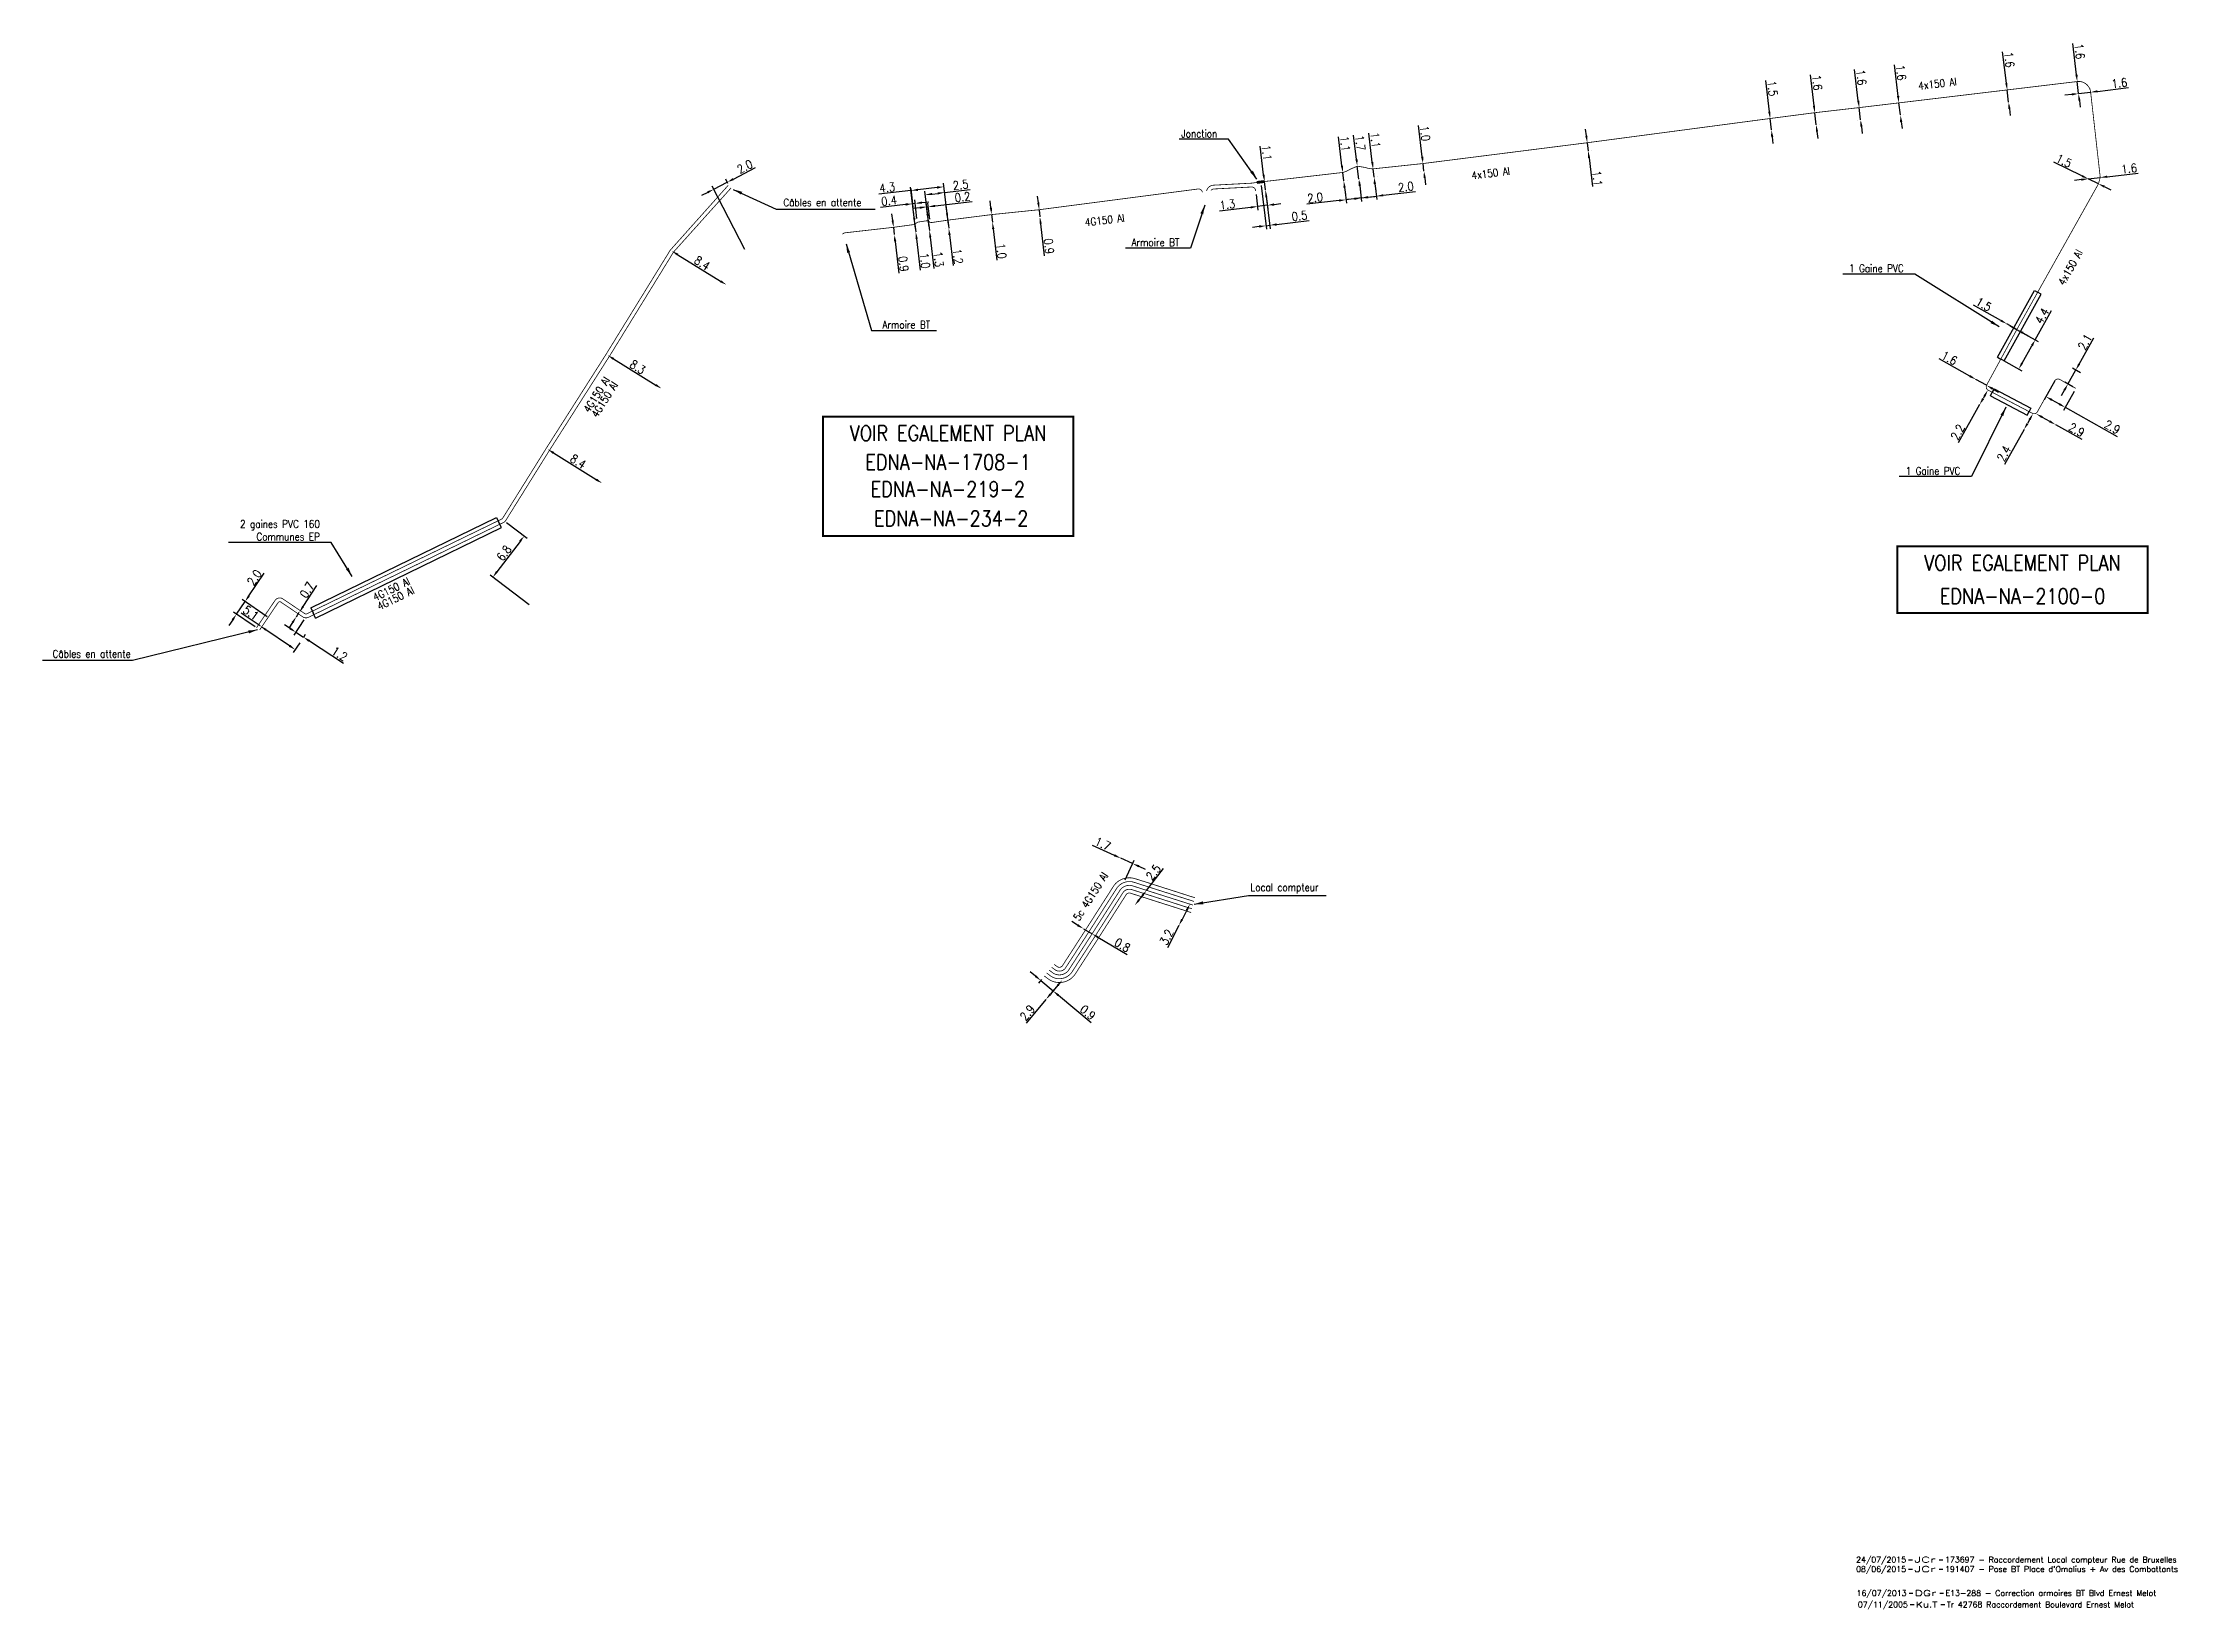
# Model space of a CAD drawing. Header units: millimetres. Extents: x 184011 to 185000, y 128010 to 128993.
# Drawn here: x 184702.9 to 184982.9, y 128510.2 to 128715.7 of the extents above; entities that cross this region are included whole.
import ezdxf
from ezdxf.enums import TextEntityAlignment as Align

# ---------------------------------------------------------------- set-up
doc = ezdxf.new("R2010")
doc.units = ezdxf.units.MM
doc.header["$PDMODE"] = 34
doc.linetypes.add('B_ST_Al', pattern=[2000, 1000, 1000])
doc.layers.get('0').update_dxf_attribs({"linetype": 'CONTINUOUS'})
doc.layers.get('DEFPOINTS').update_dxf_attribs({"linetype": 'CONTINUOUS'})
for name, color, linetype in [('B_100', 3, 'CONTINUOUS'), ('B_110', 1, 'CONTINUOUS'), ('B_300', 7, 'CONTINUOUS'), ('B_400', 7, 'CONTINUOUS'), ('B_930', 7, 'CONTINUOUS')]:
    doc.layers.add(name, color=color, linetype=linetype)
doc.layers.add('B_910', color=7, linetype='CONTINUOUS', plot=False)
doc.styles.get("Standard").update_dxf_attribs({"font": 'romans.shx', "width": 0.85})
doc.dimstyles.get("Standard").update_dxf_attribs({"dimtxt": 1.5, "dimasz": 1.2, "dimexe": 0.625, "dimexo": 0.625, "dimgap": 0.25, "dimtad": 1, "dimdec": 1, "dimzin": 0, "dimdsep": 46, "dimtxsty": 'Standard', "dimcen": -0.5, "dimadec": 0, "dimazin": 0, "dimtfac": 1, "dimtdec": 1, "dimtmove": 0, "dimatfit": 3, "dimfxl": 0, "dimtolj": 1, "dimtzin": 0, "dimarcsym": 0})

msp = doc.modelspace()

# ---------------------------------------------------------------- texts
at = {"layer": 'B_100', "linetype": 'B_ST_Al', "width": 0.85}
for rotation, p in [(57.5178, (184774.61, 128667.11)), (25.9333, (184746.54, 128642.45))]:
    msp.add_text('4G150 Al', height=1, rotation=rotation, dxfattribs=at).set_placement(p)
at = {"layer": 'B_110', "linetype": 'Continuous', "width": 0.85}
for s, rotation, p in [('4x150 Al', 6.8309, (184949.02, 128709.57)), ('4x150 Al', 7.227, (184890.42, 128697.81)), ('4G150 Al', 6.7708, (184839.7, 128691.66)), ('4x150 Al', 60.7519, (184968.11, 128683.82))]:
    msp.add_text(s, height=1, rotation=rotation, dxfattribs=at).set_placement(p)
at = {"layer": 'B_110', "linetype": 'B_ST_Al', "width": 0.85}
for s, rotation, p in [('4G150 Al', 57.5178, (184775.66, 128666.47)), ('4G150 Al', 25.9333, (184747.09, 128641.26)), ('5c 4G150 Al', 57.4222, (184838.89, 128600.43))]:
    msp.add_text(s, height=1, rotation=rotation, dxfattribs=at).set_placement(p)
at = {"layer": 'B_110', "linetype": 'Continuous', "char_height": 1}
for s, insert, attachment_point in [('Câbles en attente', (184800.08, 128694.78), 4), ('Armoire BT', (184852.02, 128689.55), 6), ('Armoire BT', (184813.07, 128678.75), 4), ('Câbles en attente', (184714.45, 128635.55), 6), ('Local compteur', (184861.36, 128604.76), 4)]:
    msp.add_mtext(s, dxfattribs=dict(at, insert=insert, attachment_point=attachment_point))
at = {"layer": 'B_300', "linetype": 'Continuous', "insert": (184857.01, 128703.82), "char_height": 1, "attachment_point": 6}
msp.add_mtext('Jonction', dxfattribs=at)
at = {"layer": 'B_400', "linetype": 'Continuous', "char_height": 1, "attachment_point": 6}
for insert in [(184947.05, 128686.14), (184954.48, 128659.56)]:
    msp.add_mtext('1 Gaine PVC', dxfattribs=dict(at, insert=insert))
at = {"layer": 'B_400', "insert": (184739.29, 128651.76), "char_height": 1, "attachment_point": 6}
msp.add_mtext('2 gaines PVC 160\\PCommunes EP ', dxfattribs=at)
at = {"layer": 'B_930', "width": 0.85}
for s, p in [('VOIR EGALEMENT PLAN', (184821.69, 128663.5)), ('EDNA-NA-1708-1', (184821.69, 128659.7)), ('EDNA-NA-219-2', (184821.66, 128656.17)), ('EDNA-NA-234-2', (184822.1, 128652.32)), ('VOIR EGALEMENT PLAN', (184962.64, 128646.49)), ('EDNA-NA-2100-0', (184962.64, 128642.12))]:
    msp.add_text(s, height=2, dxfattribs=at).set_placement(p, align=Align.CENTER)

# ---------------------------------------------------------------- blocks, each defined once
blk = doc.blocks.new('*D12')
at = {"layer": 'B_110', "color": 0, "linetype": 'Continuous', "lineweight": -2, "transparency": 16777216}
for p, q in [((184964.3, 128676.76), (184966.45, 128680.59)), ((184960.99, 128678.61), (184964.7, 128676.53)), ((184962.58, 128673.71), (184963.85, 128675.97)), ((184960.14, 128674.04), (184962.55, 128672.69))]:
    blk.add_line(p, q, dxfattribs=at)
at = {"layer": 'B_110', "color": 0, "linetype": 'Continuous', "transparency": 16777216}
for points in [[(184963.72, 128676.05), (184963.99, 128675.9), (184964.3, 128676.76)], [(184962.45, 128673.78), (184962.71, 128673.63), (184962.14, 128672.92)]]:
    blk.add_solid(points, dxfattribs=at)
at = {"layer": 'DEFPOINTS', "color": 0, "linetype": 'Continuous', "transparency": 16777216}
for p in [(184960.58, 128678.84), (184959.73, 128674.27), (184964.3, 128676.76)]:
    blk.add_point(p, dxfattribs=at)
at = {"layer": 'B_110', "color": 0, "linetype": 'Continuous', "transparency": 16777216, "insert": (184965.2, 128679.9), "char_height": 1.125, "attachment_point": 5, "rotation": 60.6973}
blk.add_mtext('\\A1;4.4', dxfattribs=at)
blk = doc.blocks.new('*D13')
at = {"layer": 'B_110', "color": 0, "linetype": 'Continuous', "lineweight": -2, "transparency": 16777216}
for p, q in [((184861.38, 128694.14), (184857.3, 128693.64)), ((184862.08, 128695.81), (184862.33, 128693.78)), ((184863.57, 128694.41), (184862.28, 128694.25)), ((184863.37, 128695.97), (184863.62, 128693.94)), ((184864.46, 128694.52), (184865.35, 128694.63))]:
    blk.add_line(p, q, dxfattribs=at)
at = {"layer": 'B_110', "color": 0, "linetype": 'Continuous', "transparency": 16777216}
for points in [[(184861.36, 128694.29), (184861.4, 128693.99), (184862.28, 128694.25)], [(184864.44, 128694.67), (184864.48, 128694.37), (184863.57, 128694.41)]]:
    blk.add_solid(points, dxfattribs=at)
at = {"layer": 'DEFPOINTS', "color": 0, "linetype": 'Continuous', "transparency": 16777216}
for p in [(184862.03, 128696.28), (184863.32, 128696.44), (184863.57, 128694.41)]:
    blk.add_point(p, dxfattribs=at)
at = {"layer": 'B_110', "color": 0, "linetype": 'Continuous', "transparency": 16777216, "insert": (184858.32, 128694.52), "char_height": 1.125, "attachment_point": 5, "rotation": 7.011}
blk.add_mtext('\\A1;1.3', dxfattribs=at)
blk = doc.blocks.new('*D14')
at = {"layer": 'B_110', "color": 0, "linetype": 'Continuous', "lineweight": -2, "transparency": 16777216}
for p, q in [((184863.08, 128698.42), (184862.63, 128702.19)), ((184863.32, 128696.44), (184863.19, 128697.53)), ((184863.42, 128695.54), (184863.53, 128694.65))]:
    blk.add_line(p, q, dxfattribs=at)
at = {"layer": 'B_110', "color": 0, "linetype": 'Continuous', "transparency": 16777216}
for points in [[(184863.23, 128698.44), (184862.93, 128698.4), (184863.19, 128697.53)], [(184863.57, 128695.56), (184863.28, 128695.52), (184863.32, 128696.44)]]:
    blk.add_solid(points, dxfattribs=at)
at = {"layer": 'DEFPOINTS', "color": 0, "linetype": 'Continuous', "transparency": 16777216}
for p in [(184863.19, 128697.53), (184863.32, 128696.44), (184863.32, 128696.44)]:
    blk.add_point(p, dxfattribs=at)
at = {"layer": 'B_110', "color": 0, "linetype": 'Continuous', "transparency": 16777216, "insert": (184863.49, 128701.3), "char_height": 1.125, "attachment_point": 5, "rotation": 276.8123}
blk.add_mtext('\\A1;1.1', dxfattribs=at)
blk = doc.blocks.new('*D15')
at = {"layer": 'B_110', "color": 0, "linetype": 'Continuous', "lineweight": -2, "transparency": 16777216}
for p, q in [((184873.36, 128699.61), (184872.91, 128703.38)), ((184873.59, 128697.63), (184873.46, 128698.72)), ((184873.7, 128696.74), (184873.81, 128695.84)), ((184873.93, 128698.78), (184873.93, 128698.78)), ((184874.06, 128697.68), (184874.06, 128697.68))]:
    blk.add_line(p, q, dxfattribs=at)
at = {"layer": 'B_110', "color": 0, "linetype": 'Continuous', "transparency": 16777216}
for points in [[(184873.51, 128699.63), (184873.21, 128699.6), (184873.46, 128698.72)], [(184873.85, 128696.75), (184873.55, 128696.72), (184873.59, 128697.63)]]:
    blk.add_solid(points, dxfattribs=at)
at = {"layer": 'DEFPOINTS', "color": 0, "linetype": 'Continuous', "transparency": 16777216}
for p in [(184873.46, 128698.72), (184873.59, 128697.63), (184873.59, 128697.63)]:
    blk.add_point(p, dxfattribs=at)
at = {"layer": 'B_110', "color": 0, "linetype": 'Continuous', "transparency": 16777216, "insert": (184873.77, 128702.5), "char_height": 1.125, "attachment_point": 5, "rotation": 276.8123}
blk.add_mtext('\\A1;1.1', dxfattribs=at)
blk = doc.blocks.new('*D16')
at = {"layer": 'B_110', "color": 0, "linetype": 'Continuous', "lineweight": -2, "transparency": 16777216}
for p, q in [((184877.33, 128700.09), (184876.89, 128703.86)), ((184877.57, 128698.1), (184877.44, 128699.19)), ((184877.67, 128697.21), (184877.78, 128696.31)), ((184877.9, 128699.25), (184877.9, 128699.25)), ((184878.03, 128698.16), (184878.03, 128698.16))]:
    blk.add_line(p, q, dxfattribs=at)
at = {"layer": 'B_110', "color": 0, "linetype": 'Continuous', "transparency": 16777216}
for points in [[(184877.48, 128700.1), (184877.18, 128700.07), (184877.44, 128699.19)], [(184877.82, 128697.22), (184877.52, 128697.19), (184877.57, 128698.1)]]:
    blk.add_solid(points, dxfattribs=at)
at = {"layer": 'DEFPOINTS', "color": 0, "linetype": 'Continuous', "transparency": 16777216}
for p in [(184877.44, 128699.19), (184877.57, 128698.1), (184877.57, 128698.1)]:
    blk.add_point(p, dxfattribs=at)
at = {"layer": 'B_110', "color": 0, "linetype": 'Continuous', "transparency": 16777216, "insert": (184877.75, 128702.97), "char_height": 1.125, "attachment_point": 5, "rotation": 276.7541}
blk.add_mtext('\\A1;1.1', dxfattribs=at)
blk = doc.blocks.new('*D17')
at = {"layer": 'B_110', "color": 0, "linetype": 'Continuous', "lineweight": -2, "transparency": 16777216}
for p, q in [((184873.65, 128697.16), (184873.96, 128694.67)), ((184875.64, 128697.39), (184875.94, 128694.91)), ((184873.01, 128695.04), (184868.74, 128694.54)), ((184875.89, 128695.37), (184873.9, 128695.14)), ((184876.78, 128695.47), (184877.68, 128695.58))]:
    blk.add_line(p, q, dxfattribs=at)
at = {"layer": 'B_110', "color": 0, "linetype": 'Continuous', "transparency": 16777216}
for points in [[(184872.99, 128695.18), (184873.02, 128694.89), (184873.9, 128695.14)], [(184876.76, 128695.62), (184876.8, 128695.33), (184875.89, 128695.37)]]:
    blk.add_solid(points, dxfattribs=at)
at = {"layer": 'DEFPOINTS', "color": 0, "linetype": 'Continuous', "transparency": 16777216}
for p in [(184873.59, 128697.63), (184875.58, 128697.86), (184875.89, 128695.37)]:
    blk.add_point(p, dxfattribs=at)
at = {"layer": 'B_110', "color": 0, "linetype": 'Continuous', "transparency": 16777216, "insert": (184869.84, 128695.42), "char_height": 1.125, "attachment_point": 5, "rotation": 6.6234}
blk.add_mtext('\\A1;2.0', dxfattribs=at)
blk = doc.blocks.new('*D18')
at = {"layer": 'B_110', "color": 0, "linetype": 'Continuous', "lineweight": -2, "transparency": 16777216}
for p, q in [((184875.64, 128697.39), (184875.94, 128694.91)), ((184877.62, 128697.64), (184877.93, 128695.15)), ((184874.99, 128695.26), (184874.1, 128695.15)), ((184875.89, 128695.37), (184877.87, 128695.61)), ((184878.77, 128695.72), (184883.01, 128696.24))]:
    blk.add_line(p, q, dxfattribs=at)
at = {"layer": 'B_110', "color": 0, "linetype": 'Continuous', "transparency": 16777216}
for points in [[(184874.98, 128695.41), (184875.01, 128695.11), (184875.89, 128695.37)], [(184878.75, 128695.87), (184878.78, 128695.57), (184877.87, 128695.61)]]:
    blk.add_solid(points, dxfattribs=at)
at = {"layer": 'DEFPOINTS', "color": 0, "linetype": 'Continuous', "transparency": 16777216}
for p in [(184875.58, 128697.86), (184877.57, 128698.1), (184875.89, 128695.37)]:
    blk.add_point(p, dxfattribs=at)
at = {"layer": 'B_110', "color": 0, "linetype": 'Continuous', "transparency": 16777216, "insert": (184881.74, 128696.84), "char_height": 1.125, "attachment_point": 5, "rotation": 6.9316}
blk.add_mtext('\\A1;2.0', dxfattribs=at)
blk = doc.blocks.new('*D19')
at = {"layer": 'B_110', "color": 0, "linetype": 'Continuous', "lineweight": -2, "transparency": 16777216}
for p, q in [((184883.88, 128700.78), (184883.38, 128704.87)), ((184883.52, 128699.83), (184883.52, 128699.83)), ((184884.11, 128698.9), (184883.99, 128699.89)), ((184883.64, 128698.84), (184883.64, 128698.84)), ((184884.22, 128698), (184884.32, 128697.11))]:
    blk.add_line(p, q, dxfattribs=at)
at = {"layer": 'B_110', "color": 0, "linetype": 'Continuous', "transparency": 16777216}
for points in [[(184884.03, 128700.8), (184883.73, 128700.76), (184883.99, 128699.89)], [(184884.36, 128698.02), (184884.07, 128697.98), (184884.11, 128698.9)]]:
    blk.add_solid(points, dxfattribs=at)
at = {"layer": 'DEFPOINTS', "color": 0, "linetype": 'Continuous', "transparency": 16777216}
for p in [(184883.99, 128699.89), (184884.11, 128698.9), (184884.11, 128698.9)]:
    blk.add_point(p, dxfattribs=at)
at = {"layer": 'B_110', "color": 0, "linetype": 'Continuous', "transparency": 16777216, "insert": (184884.26, 128703.85), "char_height": 1.125, "attachment_point": 5, "rotation": 276.9313}
blk.add_mtext('\\A1;1.0', dxfattribs=at)
blk = doc.blocks.new('*D20')
at = {"layer": 'B_110', "color": 0, "linetype": 'Continuous', "lineweight": -2, "transparency": 16777216}
for p, q in [((184905.42, 128703.51), (184905.32, 128704.41)), ((184905.53, 128702.62), (184905.66, 128701.53)), ((184906, 128702.68), (184906, 128702.68)), ((184905.77, 128700.63), (184906.22, 128696.86)), ((184906.13, 128701.58), (184906.13, 128701.58))]:
    blk.add_line(p, q, dxfattribs=at)
at = {"layer": 'B_110', "color": 0, "linetype": 'Continuous', "transparency": 16777216}
for points in [[(184905.57, 128703.53), (184905.28, 128703.5), (184905.53, 128702.62)], [(184905.92, 128700.65), (184905.62, 128700.62), (184905.66, 128701.53)]]:
    blk.add_solid(points, dxfattribs=at)
at = {"layer": 'DEFPOINTS', "color": 0, "linetype": 'Continuous', "transparency": 16777216}
for p in [(184905.53, 128702.62), (184905.66, 128701.53), (184905.66, 128701.53)]:
    blk.add_point(p, dxfattribs=at)
at = {"layer": 'B_110', "color": 0, "linetype": 'Continuous', "transparency": 16777216, "insert": (184906.85, 128697.93), "char_height": 1.125, "attachment_point": 5, "rotation": 276.8095}
blk.add_mtext('\\A1;1.1', dxfattribs=at)
blk = doc.blocks.new('*D21')
at = {"layer": 'B_110', "color": 0, "linetype": 'Continuous', "lineweight": -2, "transparency": 16777216}
for p, q in [((184929.42, 128706.69), (184928.95, 128710.78)), ((184929.69, 128704.31), (184929.52, 128705.8)), ((184929.79, 128703.41), (184929.89, 128702.52))]:
    blk.add_line(p, q, dxfattribs=at)
at = {"layer": 'B_110', "color": 0, "linetype": 'Continuous', "transparency": 16777216}
for points in [[(184929.57, 128706.71), (184929.27, 128706.68), (184929.52, 128705.8)], [(184929.94, 128703.43), (184929.64, 128703.4), (184929.69, 128704.31)]]:
    blk.add_solid(points, dxfattribs=at)
at = {"layer": 'DEFPOINTS', "color": 0, "linetype": 'Continuous', "transparency": 16777216}
for p in [(184929.52, 128705.8), (184929.69, 128704.31), (184929.69, 128704.31)]:
    blk.add_point(p, dxfattribs=at)
at = {"layer": 'B_110', "color": 0, "linetype": 'Continuous', "transparency": 16777216, "insert": (184929.83, 128709.75), "char_height": 1.125, "attachment_point": 5, "rotation": 276.4665}
blk.add_mtext('\\A1;1.5', dxfattribs=at)
blk = doc.blocks.new('*D22')
at = {"layer": 'B_110', "color": 0, "linetype": 'Continuous', "lineweight": -2, "transparency": 16777216}
for p, q in [((184935.28, 128707.46), (184934.82, 128711.55)), ((184935.57, 128704.97), (184935.38, 128706.56)), ((184935.85, 128706.62), (184935.85, 128706.62)), ((184936.03, 128705.03), (184936.03, 128705.03)), ((184935.67, 128704.08), (184935.77, 128703.19))]:
    blk.add_line(p, q, dxfattribs=at)
at = {"layer": 'B_110', "color": 0, "linetype": 'Continuous', "transparency": 16777216}
for points in [[(184935.43, 128707.47), (184935.13, 128707.44), (184935.38, 128706.56)], [(184935.82, 128704.1), (184935.52, 128704.06), (184935.57, 128704.97)]]:
    blk.add_solid(points, dxfattribs=at)
at = {"layer": 'DEFPOINTS', "color": 0, "linetype": 'Continuous', "transparency": 16777216}
for p in [(184935.38, 128706.56), (184935.57, 128704.97), (184935.57, 128704.97)]:
    blk.add_point(p, dxfattribs=at)
at = {"layer": 'B_110', "color": 0, "linetype": 'Continuous', "transparency": 16777216, "insert": (184935.69, 128710.52), "char_height": 1.125, "attachment_point": 5, "rotation": 276.5101}
blk.add_mtext('\\A1;1.6', dxfattribs=at)
blk = doc.blocks.new('*D23')
at = {"layer": 'B_110', "color": 0, "linetype": 'Continuous', "lineweight": -2, "transparency": 16777216}
for p, q in [((184941.09, 128708.12), (184940.6, 128712.21)), ((184940.93, 128705.58), (184940.93, 128705.58)), ((184941.39, 128705.64), (184941.2, 128707.23)), ((184941.5, 128704.74), (184941.6, 128703.85))]:
    blk.add_line(p, q, dxfattribs=at)
at = {"layer": 'B_110', "color": 0, "linetype": 'Continuous', "transparency": 16777216}
for points in [[(184941.24, 128708.14), (184940.94, 128708.1), (184941.2, 128707.23)], [(184941.65, 128704.76), (184941.35, 128704.73), (184941.39, 128705.64)]]:
    blk.add_solid(points, dxfattribs=at)
at = {"layer": 'DEFPOINTS', "color": 0, "linetype": 'Continuous', "transparency": 16777216}
for p in [(184941.2, 128707.23), (184941.39, 128705.64), (184941.39, 128705.64)]:
    blk.add_point(p, dxfattribs=at)
at = {"layer": 'B_110', "color": 0, "linetype": 'Continuous', "transparency": 16777216, "insert": (184941.48, 128711.18), "char_height": 1.125, "attachment_point": 5, "rotation": 276.8309}
blk.add_mtext('\\A1;1.6', dxfattribs=at)
blk = doc.blocks.new('*D24')
at = {"layer": 'B_110', "color": 0, "linetype": 'Continuous', "lineweight": -2, "transparency": 16777216}
for p, q in [((184946.31, 128708.75), (184945.82, 128712.83)), ((184946.61, 128706.26), (184946.42, 128707.85)), ((184946.89, 128707.91), (184946.89, 128707.91)), ((184946.72, 128705.37), (184946.83, 128704.48)), ((184947.08, 128706.32), (184947.08, 128706.32))]:
    blk.add_line(p, q, dxfattribs=at)
at = {"layer": 'B_110', "color": 0, "linetype": 'Continuous', "transparency": 16777216}
for points in [[(184946.46, 128708.76), (184946.16, 128708.73), (184946.42, 128707.85)], [(184946.87, 128705.39), (184946.57, 128705.35), (184946.61, 128706.26)]]:
    blk.add_solid(points, dxfattribs=at)
at = {"layer": 'DEFPOINTS', "color": 0, "linetype": 'Continuous', "transparency": 16777216}
for p in [(184946.42, 128707.85), (184946.61, 128706.26), (184946.61, 128706.26)]:
    blk.add_point(p, dxfattribs=at)
at = {"layer": 'B_110', "color": 0, "linetype": 'Continuous', "transparency": 16777216, "insert": (184946.7, 128711.81), "char_height": 1.125, "attachment_point": 5, "rotation": 276.8321}
blk.add_mtext('\\A1;1.6', dxfattribs=at)
blk = doc.blocks.new('*D25')
at = {"layer": 'B_110', "color": 0, "linetype": 'Continuous', "lineweight": -2, "transparency": 16777216}
for p, q in [((184960.51, 128710.45), (184960.02, 128714.53)), ((184960.15, 128709.5), (184960.15, 128709.5)), ((184960.81, 128707.96), (184960.62, 128709.55)), ((184960.92, 128707.07), (184961.02, 128706.18))]:
    blk.add_line(p, q, dxfattribs=at)
at = {"layer": 'B_110', "color": 0, "linetype": 'Continuous', "transparency": 16777216}
for points in [[(184960.66, 128710.46), (184960.36, 128710.43), (184960.62, 128709.55)], [(184961.06, 128707.09), (184960.77, 128707.05), (184960.81, 128707.96)]]:
    blk.add_solid(points, dxfattribs=at)
at = {"layer": 'DEFPOINTS', "color": 0, "linetype": 'Continuous', "transparency": 16777216}
for p in [(184960.62, 128709.55), (184960.81, 128707.96), (184960.81, 128707.96)]:
    blk.add_point(p, dxfattribs=at)
at = {"layer": 'B_110', "color": 0, "linetype": 'Continuous', "transparency": 16777216, "insert": (184960.9, 128713.51), "char_height": 1.125, "attachment_point": 5, "rotation": 276.8309}
blk.add_mtext('\\A1;1.6', dxfattribs=at)
blk = doc.blocks.new('*D26')
at = {"layer": 'B_110', "color": 0, "linetype": 'Continuous', "lineweight": -2, "transparency": 16777216}
for p, q in [((184969.71, 128711.55), (184969.25, 128715.64)), ((184969.99, 128709.06), (184969.81, 128710.65)), ((184970.27, 128710.71), (184970.27, 128710.71)), ((184970.09, 128708.17), (184970.19, 128707.27)), ((184970.45, 128709.12), (184970.45, 128709.12))]:
    blk.add_line(p, q, dxfattribs=at)
at = {"layer": 'B_110', "color": 0, "linetype": 'Continuous', "transparency": 16777216}
for points in [[(184969.86, 128711.56), (184969.56, 128711.53), (184969.81, 128710.65)], [(184970.23, 128708.19), (184969.94, 128708.15), (184969.99, 128709.06)]]:
    blk.add_solid(points, dxfattribs=at)
at = {"layer": 'DEFPOINTS', "color": 0, "linetype": 'Continuous', "transparency": 16777216}
for p in [(184969.81, 128710.65), (184969.99, 128709.06), (184969.99, 128709.06)]:
    blk.add_point(p, dxfattribs=at)
at = {"layer": 'B_110', "color": 0, "linetype": 'Continuous', "transparency": 16777216, "insert": (184970.12, 128714.61), "char_height": 1.125, "attachment_point": 5, "rotation": 276.412}
blk.add_mtext('\\A1;1.6', dxfattribs=at)
blk = doc.blocks.new('*D27')
at = {"layer": 'B_110', "color": 0, "linetype": 'Continuous', "lineweight": -2, "transparency": 16777216}
for p, q in [((184969.09, 128708.96), (184968.2, 128708.85)), ((184969.93, 128709.53), (184969.93, 128709.53)), ((184969.99, 128709.06), (184971.57, 128709.25)), ((184971.52, 128709.72), (184971.52, 128709.72)), ((184972.47, 128709.36), (184976.55, 128709.85))]:
    blk.add_line(p, q, dxfattribs=at)
at = {"layer": 'B_110', "color": 0, "linetype": 'Continuous', "transparency": 16777216}
for points in [[(184969.07, 128709.11), (184969.11, 128708.81), (184969.99, 128709.06)], [(184972.45, 128709.51), (184972.49, 128709.21), (184971.57, 128709.25)]]:
    blk.add_solid(points, dxfattribs=at)
at = {"layer": 'DEFPOINTS', "color": 0, "linetype": 'Continuous', "transparency": 16777216}
for p in [(184969.99, 128709.06), (184969.99, 128709.06), (184971.57, 128709.25)]:
    blk.add_point(p, dxfattribs=at)
at = {"layer": 'B_110', "color": 0, "linetype": 'Continuous', "transparency": 16777216, "insert": (184975.35, 128710.46), "char_height": 1.125, "attachment_point": 5, "rotation": 6.8314}
blk.add_mtext('\\A1;1.6', dxfattribs=at)
blk = doc.blocks.new('*D28')
at = {"layer": 'B_110', "color": 0, "linetype": 'Continuous', "lineweight": -2, "transparency": 16777216}
for p, q in [((184970.35, 128697.78), (184969.45, 128697.68)), ((184971.24, 128697.88), (184972.83, 128698.06)), ((184973.73, 128698.16), (184977.82, 128698.62))]:
    blk.add_line(p, q, dxfattribs=at)
at = {"layer": 'B_110', "color": 0, "linetype": 'Continuous', "transparency": 16777216}
for points in [[(184970.33, 128697.93), (184970.36, 128697.63), (184971.24, 128697.88)], [(184973.71, 128698.31), (184973.74, 128698.01), (184972.83, 128698.06)]]:
    blk.add_solid(points, dxfattribs=at)
at = {"layer": 'DEFPOINTS', "color": 0, "linetype": 'Continuous', "transparency": 16777216}
for p in [(184971.24, 128697.88), (184971.24, 128697.88), (184972.83, 128698.06)]:
    blk.add_point(p, dxfattribs=at)
at = {"layer": 'B_110', "color": 0, "linetype": 'Continuous', "transparency": 16777216, "insert": (184976.62, 128699.24), "char_height": 1.125, "attachment_point": 5, "rotation": 6.4122}
blk.add_mtext('\\A1;1.6', dxfattribs=at)
blk = doc.blocks.new('*D29')
at = {"layer": 'B_110', "color": 0, "linetype": 'Continuous', "lineweight": -2, "transparency": 16777216}
for p, q in [((184970.43, 128698.27), (184966.72, 128700.05)), ((184972.59, 128697.23), (184971.24, 128697.88)), ((184973.41, 128696.84), (184974.22, 128696.45))]:
    blk.add_line(p, q, dxfattribs=at)
at = {"layer": 'B_110', "color": 0, "linetype": 'Continuous', "transparency": 16777216}
for points in [[(184970.5, 128698.4), (184970.37, 128698.13), (184971.24, 128697.88)], [(184973.47, 128696.98), (184973.34, 128696.7), (184972.59, 128697.23)]]:
    blk.add_solid(points, dxfattribs=at)
at = {"layer": 'DEFPOINTS', "color": 0, "linetype": 'Continuous', "transparency": 16777216}
for p in [(184971.24, 128697.88), (184971.24, 128697.88), (184972.59, 128697.23)]:
    blk.add_point(p, dxfattribs=at)
at = {"layer": 'B_110', "color": 0, "linetype": 'Continuous', "transparency": 16777216, "insert": (184968.06, 128700.24), "char_height": 1.125, "attachment_point": 5, "rotation": 334.3358}
blk.add_mtext('\\A1;1.5', dxfattribs=at)
blk = doc.blocks.new('*D30')
at = {"layer": 'B_110', "color": 0, "linetype": 'Continuous', "lineweight": -2, "transparency": 16777216}
for p, q in [((184959.8, 128679.29), (184956.21, 128681.3)), ((184961.89, 128678.11), (184960.58, 128678.85)), ((184962.67, 128677.67), (184963.46, 128677.23))]:
    blk.add_line(p, q, dxfattribs=at)
at = {"layer": 'B_110', "color": 0, "linetype": 'Continuous', "transparency": 16777216}
for points in [[(184959.87, 128679.42), (184959.72, 128679.16), (184960.58, 128678.85)], [(184962.75, 128677.8), (184962.6, 128677.54), (184961.89, 128678.11)]]:
    blk.add_solid(points, dxfattribs=at)
at = {"layer": 'DEFPOINTS', "color": 0, "linetype": 'Continuous', "transparency": 16777216}
for p in [(184960.58, 128678.85), (184960.58, 128678.85), (184961.89, 128678.11)]:
    blk.add_point(p, dxfattribs=at)
at = {"layer": 'B_110', "color": 0, "linetype": 'Continuous', "transparency": 16777216, "insert": (184957.55, 128681.41), "char_height": 1.125, "attachment_point": 5, "rotation": 330.6973}
blk.add_mtext('\\A1;1.5', dxfattribs=at)
blk = doc.blocks.new('*D31')
at = {"layer": 'B_110', "color": 0, "linetype": 'Continuous', "lineweight": -2, "transparency": 16777216}
for p, q in [((184965.22, 128666.61), (184966.18, 128666.07)), ((184966.96, 128665.63), (184970.4, 128663.72))]:
    blk.add_line(p, q, dxfattribs=at)
at = {"layer": 'B_110', "color": 0, "linetype": 'Continuous', "transparency": 16777216}
for points in [[(184965.29, 128666.74), (184965.14, 128666.48), (184964.43, 128667.05)], [(184966.25, 128666.2), (184966.1, 128665.94), (184966.96, 128665.63)]]:
    blk.add_solid(points, dxfattribs=at)
at = {"layer": 'DEFPOINTS', "color": 0, "linetype": 'Continuous', "transparency": 16777216}
for p in [(184964.43, 128667.05), (184964.43, 128667.05), (184966.96, 128665.63)]:
    blk.add_point(p, dxfattribs=at)
at = {"layer": 'B_110', "color": 0, "linetype": 'Continuous', "transparency": 16777216, "insert": (184969.74, 128664.94), "char_height": 1.125, "attachment_point": 5, "rotation": 330.8439}
blk.add_mtext('\\A1;2.9', dxfattribs=at)
blk = doc.blocks.new('*D32')
at = {"layer": 'B_110', "color": 0, "linetype": 'Continuous', "lineweight": -2, "transparency": 16777216}
for p, q in [((184955.73, 128672), (184951.7, 128674.25)), ((184957.91, 128670.79), (184956.51, 128671.56)), ((184958.69, 128670.35), (184959.48, 128669.91))]:
    blk.add_line(p, q, dxfattribs=at)
at = {"layer": 'B_110', "color": 0, "linetype": 'Continuous', "transparency": 16777216}
for points in [[(184955.8, 128672.13), (184955.65, 128671.87), (184956.51, 128671.56)], [(184958.77, 128670.48), (184958.62, 128670.22), (184957.91, 128670.79)]]:
    blk.add_solid(points, dxfattribs=at)
at = {"layer": 'DEFPOINTS', "color": 0, "linetype": 'Continuous', "transparency": 16777216}
for p in [(184956.51, 128671.56), (184957.91, 128670.79), (184957.91, 128670.79)]:
    blk.add_point(p, dxfattribs=at)
at = {"layer": 'B_110', "color": 0, "linetype": 'Continuous', "transparency": 16777216, "insert": (184953.04, 128674.36), "char_height": 1.125, "attachment_point": 5, "rotation": 330.8369}
blk.add_mtext('\\A1;1.6', dxfattribs=at)
blk = doc.blocks.new('*D33')
at = {"layer": 'B_110', "color": 0, "linetype": 'Continuous', "lineweight": -2, "transparency": 16777216}
for p, q in [((184957.65, 128669.38), (184957.46, 128669.04)), ((184957.01, 128668.25), (184954.2, 128663.25))]:
    blk.add_line(p, q, dxfattribs=at)
at = {"layer": 'B_110', "color": 0, "linetype": 'Continuous', "transparency": 16777216}
for points in [[(184957.33, 128669.11), (184957.59, 128668.96), (184957.01, 128668.25)], [(184957.52, 128669.46), (184957.78, 128669.31), (184958.09, 128670.17)]]:
    blk.add_solid(points, dxfattribs=at)
at = {"layer": 'DEFPOINTS', "color": 0, "linetype": 'Continuous', "transparency": 16777216}
for p in [(184958.09, 128670.17), (184957.01, 128668.25), (184957.01, 128668.25)]:
    blk.add_point(p, dxfattribs=at)
at = {"layer": 'B_110', "color": 0, "linetype": 'Continuous', "transparency": 16777216, "insert": (184954.13, 128664.65), "char_height": 1.125, "attachment_point": 5, "rotation": 60.6057}
blk.add_mtext('\\A1;2.2', dxfattribs=at)
blk = doc.blocks.new('*D34')
at = {"layer": 'B_110', "color": 0, "linetype": 'Continuous', "lineweight": -2, "transparency": 16777216}
for p, q in [((184963.57, 128666.28), (184963.27, 128665.76)), ((184962.83, 128664.98), (184960.26, 128660.42))]:
    blk.add_line(p, q, dxfattribs=at)
at = {"layer": 'B_110', "color": 0, "linetype": 'Continuous', "transparency": 16777216}
for points in [[(184963.14, 128665.83), (184963.4, 128665.69), (184962.83, 128664.98)], [(184963.43, 128666.36), (184963.7, 128666.21), (184964.01, 128667.07)]]:
    blk.add_solid(points, dxfattribs=at)
at = {"layer": 'DEFPOINTS', "color": 0, "linetype": 'Continuous', "transparency": 16777216}
for p in [(184964.01, 128667.07), (184962.83, 128664.98), (184962.83, 128664.98)]:
    blk.add_point(p, dxfattribs=at)
at = {"layer": 'B_110', "color": 0, "linetype": 'Continuous', "transparency": 16777216, "insert": (184960.2, 128661.84), "char_height": 1.125, "attachment_point": 5, "rotation": 60.6057}
blk.add_mtext('\\A1;2.4', dxfattribs=at)
blk = doc.blocks.new('*D35')
at = {"layer": 'B_110', "color": 0, "linetype": 'Continuous', "lineweight": -2, "transparency": 16777216}
for p, q in [((184966.87, 128671.39), (184965.47, 128668.9)), ((184966.49, 128668.87), (184967.45, 128668.34)), ((184969.4, 128669.97), (184968, 128667.49)), ((184968.23, 128667.9), (184975.06, 128664.08))]:
    blk.add_line(p, q, dxfattribs=at)
at = {"layer": 'B_110', "color": 0, "linetype": 'Continuous', "transparency": 16777216}
for points in [[(184966.56, 128669), (184966.41, 128668.74), (184965.7, 128669.31)], [(184967.52, 128668.47), (184967.37, 128668.2), (184968.23, 128667.9)]]:
    blk.add_solid(points, dxfattribs=at)
at = {"layer": 'DEFPOINTS', "color": 0, "linetype": 'Continuous', "transparency": 16777216}
for p in [(184967.1, 128671.8), (184969.63, 128670.38), (184968.23, 128667.9)]:
    blk.add_point(p, dxfattribs=at)
at = {"layer": 'B_110', "color": 0, "linetype": 'Continuous', "transparency": 16777216, "insert": (184974.41, 128665.31), "char_height": 1.125, "attachment_point": 5, "rotation": 330.8229}
blk.add_mtext('\\A1;2.9', dxfattribs=at)
blk = doc.blocks.new('*D36')
at = {"layer": 'B_110', "color": 0, "linetype": 'Continuous', "lineweight": -2, "transparency": 16777216}
for p, q in [((184970.06, 128673.58), (184972, 128677.03)), ((184968.59, 128670.96), (184969.62, 128672.8)), ((184970.25, 128672.44), (184969.21, 128673.03)), ((184968.15, 128670.18), (184967.71, 128669.4)), ((184969.22, 128670.61), (184968.18, 128671.19))]:
    blk.add_line(p, q, dxfattribs=at)
at = {"layer": 'B_110', "color": 0, "linetype": 'Continuous', "transparency": 16777216}
for points in [[(184969.93, 128673.65), (184970.19, 128673.51), (184969.62, 128672.8)], [(184968.02, 128670.25), (184968.28, 128670.11), (184968.59, 128670.96)]]:
    blk.add_solid(points, dxfattribs=at)
at = {"layer": 'DEFPOINTS', "color": 0, "linetype": 'Continuous', "transparency": 16777216}
for p in [(184969.62, 128672.8), (184970.66, 128672.21), (184969.63, 128670.38)]:
    blk.add_point(p, dxfattribs=at)
at = {"layer": 'B_110', "color": 0, "linetype": 'Continuous', "transparency": 16777216, "insert": (184970.83, 128676.48), "char_height": 1.125, "attachment_point": 5, "rotation": 60.6867}
blk.add_mtext('\\A1;2.1', dxfattribs=at)
blk = doc.blocks.new('*D83')
at = {"layer": 'B_110', "color": 0, "linetype": 'Continuous', "lineweight": -2, "transparency": 16777216}
for p, q in [((184833.53, 128694.73), (184833.43, 128695.62)), ((184833.63, 128693.83), (184833.73, 128692.89)), ((184833.83, 128691.99), (184834.3, 128687.8))]:
    blk.add_line(p, q, dxfattribs=at)
at = {"layer": 'B_110', "color": 0, "linetype": 'Continuous', "transparency": 16777216}
for points in [[(184833.68, 128694.74), (184833.38, 128694.71), (184833.63, 128693.83)], [(184833.98, 128692.01), (184833.68, 128691.98), (184833.73, 128692.89)]]:
    blk.add_solid(points, dxfattribs=at)
at = {"layer": 'DEFPOINTS', "color": 0, "linetype": 'Continuous', "transparency": 16777216}
for p in [(184833.63, 128693.83), (184833.73, 128692.89), (184833.73, 128692.89)]:
    blk.add_point(p, dxfattribs=at)
at = {"layer": 'B_110', "color": 0, "linetype": 'Continuous', "transparency": 16777216, "insert": (184834.91, 128689.04), "char_height": 1.125, "attachment_point": 5, "rotation": 276.3026}
blk.add_mtext('\\A1;0.9', dxfattribs=at)
blk = doc.blocks.new('*D84')
at = {"layer": 'B_110', "color": 0, "linetype": 'Continuous', "lineweight": -2, "transparency": 16777216}
for p, q in [((184827.3, 128694.09), (184827.2, 128694.98)), ((184827.4, 128693.19), (184827.51, 128692.2)), ((184827.61, 128691.31), (184828.06, 128687.21))]:
    blk.add_line(p, q, dxfattribs=at)
at = {"layer": 'B_110', "color": 0, "linetype": 'Continuous', "transparency": 16777216}
for points in [[(184827.45, 128694.1), (184827.15, 128694.07), (184827.4, 128693.19)], [(184827.76, 128691.32), (184827.46, 128691.29), (184827.51, 128692.2)]]:
    blk.add_solid(points, dxfattribs=at)
at = {"layer": 'DEFPOINTS', "color": 0, "linetype": 'Continuous', "transparency": 16777216}
for p in [(184827.4, 128693.19), (184827.51, 128692.2), (184827.51, 128692.2)]:
    blk.add_point(p, dxfattribs=at)
at = {"layer": 'B_110', "color": 0, "linetype": 'Continuous', "transparency": 16777216, "insert": (184828.68, 128688.41), "char_height": 1.125, "attachment_point": 5, "rotation": 276.3026}
blk.add_mtext('\\A1;1.0', dxfattribs=at)
blk = doc.blocks.new('*D85')
at = {"layer": 'B_110', "color": 0, "linetype": 'Continuous', "lineweight": -2, "transparency": 16777216}
for p, q in [((184821.55, 128693.35), (184821.44, 128694.24)), ((184821.18, 128692.4), (184821.18, 128692.4)), ((184821.31, 128691.36), (184821.31, 128691.36)), ((184821.65, 128692.46), (184821.77, 128691.41)), ((184821.88, 128690.52), (184822.35, 128686.51))]:
    blk.add_line(p, q, dxfattribs=at)
at = {"layer": 'B_110', "color": 0, "linetype": 'Continuous', "transparency": 16777216}
for points in [[(184821.69, 128693.37), (184821.4, 128693.33), (184821.65, 128692.46)], [(184822.03, 128690.54), (184821.73, 128690.5), (184821.77, 128691.41)]]:
    blk.add_solid(points, dxfattribs=at)
at = {"layer": 'DEFPOINTS', "color": 0, "linetype": 'Continuous', "transparency": 16777216}
for p in [(184821.65, 128692.46), (184821.77, 128691.41), (184821.77, 128691.41)]:
    blk.add_point(p, dxfattribs=at)
at = {"layer": 'B_110', "color": 0, "linetype": 'Continuous', "transparency": 16777216, "insert": (184822.96, 128687.71), "char_height": 1.125, "attachment_point": 5, "rotation": 276.7005}
blk.add_mtext('\\A1;1.2', dxfattribs=at)
blk = doc.blocks.new('*D86')
at = {"layer": 'B_110', "color": 0, "linetype": 'Continuous', "lineweight": -2, "transparency": 16777216}
for p, q in [((184814.42, 128692.41), (184814.31, 128693.31)), ((184814.52, 128691.52), (184814.63, 128690.57)), ((184814.74, 128689.68), (184815.23, 128685.49))]:
    blk.add_line(p, q, dxfattribs=at)
at = {"layer": 'B_110', "color": 0, "linetype": 'Continuous', "transparency": 16777216}
for points in [[(184814.56, 128692.43), (184814.27, 128692.39), (184814.52, 128691.52)], [(184814.89, 128689.7), (184814.59, 128689.66), (184814.63, 128690.57)]]:
    blk.add_solid(points, dxfattribs=at)
at = {"layer": 'DEFPOINTS', "color": 0, "linetype": 'Continuous', "transparency": 16777216}
for p in [(184814.52, 128691.52), (184814.63, 128690.57), (184814.63, 128690.57)]:
    blk.add_point(p, dxfattribs=at)
at = {"layer": 'B_110', "color": 0, "linetype": 'Continuous', "transparency": 16777216, "insert": (184815.84, 128686.73), "char_height": 1.125, "attachment_point": 5, "rotation": 276.7006}
blk.add_mtext('\\A1;0.9', dxfattribs=at)
blk = doc.blocks.new('*D87')
at = {"layer": 'B_110', "color": 0, "linetype": 'Continuous', "lineweight": -2, "transparency": 16777216}
for p, q in [((184817.98, 128694.09), (184817.09, 128693.99)), ((184819.19, 128691.58), (184818.82, 128694.66)), ((184818.88, 128694.2), (184819.08, 128694.22)), ((184819.27, 128692.6), (184819.02, 128694.68)), ((184819.97, 128694.32), (184824.85, 128694.9))]:
    blk.add_line(p, q, dxfattribs=at)
at = {"layer": 'B_110', "color": 0, "linetype": 'Continuous', "transparency": 16777216}
for points in [[(184817.97, 128694.24), (184818, 128693.94), (184818.88, 128694.2)], [(184819.95, 128694.47), (184819.99, 128694.17), (184819.08, 128694.22)]]:
    blk.add_solid(points, dxfattribs=at)
at = {"layer": 'DEFPOINTS', "color": 0, "linetype": 'Continuous', "transparency": 16777216}
for p in [(184819.08, 128694.22), (184819.24, 128691.12), (184819.32, 128692.13)]:
    blk.add_point(p, dxfattribs=at)
at = {"layer": 'B_110', "color": 0, "linetype": 'Continuous', "transparency": 16777216, "insert": (184823.58, 128695.5), "char_height": 1.125, "attachment_point": 5, "rotation": 6.7008}
blk.add_mtext('\\A1;0.2', dxfattribs=at)
blk = doc.blocks.new('*D88')
at = {"layer": 'B_110', "color": 0, "linetype": 'Continuous', "lineweight": -2, "transparency": 16777216}
for p, q in [((184819.19, 128691.58), (184818.64, 128696.25)), ((184819.59, 128695.89), (184820.33, 128695.98)), ((184821.72, 128691.88), (184821.17, 128696.55)), ((184821.22, 128696.09), (184824.6, 128696.48))]:
    blk.add_line(p, q, dxfattribs=at)
at = {"layer": 'B_110', "color": 0, "linetype": 'Continuous', "transparency": 16777216}
for points in [[(184819.57, 128696.04), (184819.6, 128695.74), (184818.69, 128695.79)], [(184820.31, 128696.13), (184820.35, 128695.83), (184821.22, 128696.09)]]:
    blk.add_solid(points, dxfattribs=at)
at = {"layer": 'DEFPOINTS', "color": 0, "linetype": 'Continuous', "transparency": 16777216}
for p in [(184821.22, 128696.09), (184819.24, 128691.12), (184821.77, 128691.41)]:
    blk.add_point(p, dxfattribs=at)
at = {"layer": 'B_110', "color": 0, "linetype": 'Continuous', "transparency": 16777216, "insert": (184823.33, 128697.09), "char_height": 1.125, "attachment_point": 5, "rotation": 6.7008}
blk.add_mtext('\\A1;2.5', dxfattribs=at)
blk = doc.blocks.new('*D89')
at = {"layer": 'B_110', "color": 0, "linetype": 'Continuous', "lineweight": -2, "transparency": 16777216}
for p, q in [((184818.98, 128693.3), (184818.88, 128694.19)), ((184819.09, 128692.41), (184819.24, 128691.12)), ((184819.35, 128690.22), (184819.83, 128686.13))]:
    blk.add_line(p, q, dxfattribs=at)
at = {"layer": 'B_110', "color": 0, "linetype": 'Continuous', "transparency": 16777216}
for points in [[(184819.13, 128693.32), (184818.83, 128693.28), (184819.09, 128692.41)], [(184819.49, 128690.24), (184819.2, 128690.2), (184819.24, 128691.12)]]:
    blk.add_solid(points, dxfattribs=at)
at = {"layer": 'DEFPOINTS', "color": 0, "linetype": 'Continuous', "transparency": 16777216}
for p in [(184819.09, 128692.41), (184819.24, 128691.12), (184819.24, 128691.12)]:
    blk.add_point(p, dxfattribs=at)
at = {"layer": 'B_110', "color": 0, "linetype": 'Continuous', "transparency": 16777216, "insert": (184820.44, 128687.34), "char_height": 1.125, "attachment_point": 5, "rotation": 276.7008}
blk.add_mtext('\\A1;1.3', dxfattribs=at)
blk = doc.blocks.new('*D90')
at = {"layer": 'B_110', "color": 0, "linetype": 'Continuous', "lineweight": -2, "transparency": 16777216}
for p, q in [((184816.78, 128696.6), (184817.07, 128694.15)), ((184816.12, 128694.51), (184812.82, 128694.12)), ((184817.36, 128694.66), (184817.02, 128694.62)), ((184817.6, 128692.66), (184817.31, 128695.12)), ((184818.26, 128694.76), (184819.15, 128694.87))]:
    blk.add_line(p, q, dxfattribs=at)
at = {"layer": 'B_110', "color": 0, "linetype": 'Continuous', "transparency": 16777216}
for points in [[(184816.11, 128694.66), (184816.14, 128694.36), (184817.02, 128694.62)], [(184818.24, 128694.91), (184818.28, 128694.61), (184817.36, 128694.66)]]:
    blk.add_solid(points, dxfattribs=at)
at = {"layer": 'DEFPOINTS', "color": 0, "linetype": 'Continuous', "transparency": 16777216}
for p in [(184816.73, 128697.07), (184817.02, 128694.62), (184817.65, 128692.2)]:
    blk.add_point(p, dxfattribs=at)
at = {"layer": 'B_110', "color": 0, "linetype": 'Continuous', "transparency": 16777216, "insert": (184813.94, 128695.01), "char_height": 1.125, "attachment_point": 5, "rotation": 6.7008}
blk.add_mtext('\\A1;0.4', dxfattribs=at)
blk = doc.blocks.new('*D91')
at = {"layer": 'B_110', "color": 0, "linetype": 'Continuous', "lineweight": -2, "transparency": 16777216}
for p, q in [((184817.4, 128691.37), (184816.76, 128696.81)), ((184820.24, 128696.74), (184817.71, 128696.45)), ((184821.72, 128691.88), (184821.08, 128697.31)), ((184816.81, 128696.34), (184812.61, 128695.85))]:
    blk.add_line(p, q, dxfattribs=at)
at = {"layer": 'B_110', "color": 0, "linetype": 'Continuous', "transparency": 16777216}
for points in [[(184817.69, 128696.59), (184817.73, 128696.3), (184816.81, 128696.34)], [(184820.22, 128696.89), (184820.26, 128696.59), (184821.13, 128696.85)]]:
    blk.add_solid(points, dxfattribs=at)
at = {"layer": 'DEFPOINTS', "color": 0, "linetype": 'Continuous', "transparency": 16777216}
for p in [(184821.13, 128696.85), (184821.77, 128691.41), (184817.45, 128690.91)]:
    blk.add_point(p, dxfattribs=at)
at = {"layer": 'B_110', "color": 0, "linetype": 'Continuous', "transparency": 16777216, "insert": (184813.7, 128696.73), "char_height": 1.125, "attachment_point": 5, "rotation": 6.7008}
blk.add_mtext('\\A1;4.3', dxfattribs=at)
blk = doc.blocks.new('*D92')
at = {"layer": 'B_110', "color": 0, "linetype": 'Continuous', "lineweight": -2, "transparency": 16777216}
for p, q in [((184817.23, 128692.79), (184817.13, 128693.69)), ((184817.34, 128691.9), (184817.45, 128690.91)), ((184817.56, 128690.01), (184818.04, 128685.92))]:
    blk.add_line(p, q, dxfattribs=at)
at = {"layer": 'B_110', "color": 0, "linetype": 'Continuous', "transparency": 16777216}
for points in [[(184817.38, 128692.81), (184817.08, 128692.78), (184817.34, 128691.9)], [(184817.71, 128690.03), (184817.41, 128689.99), (184817.45, 128690.91)]]:
    blk.add_solid(points, dxfattribs=at)
at = {"layer": 'DEFPOINTS', "color": 0, "linetype": 'Continuous', "transparency": 16777216}
for p in [(184817.34, 128691.9), (184817.45, 128690.91), (184817.45, 128690.91)]:
    blk.add_point(p, dxfattribs=at)
at = {"layer": 'B_110', "color": 0, "linetype": 'Continuous', "transparency": 16777216, "insert": (184818.65, 128687.13), "char_height": 1.125, "attachment_point": 5, "rotation": 276.7008}
blk.add_mtext('\\A1;1.0', dxfattribs=at)
blk = doc.blocks.new('*D93')
at = {"layer": 'B_110', "color": 0, "linetype": 'Continuous', "lineweight": -2, "transparency": 16777216}
for p, q in [((184862.75, 128697), (184863.45, 128691.26)), ((184863.37, 128695.97), (184863.95, 128691.32)), ((184862.5, 128691.62), (184861.61, 128691.51)), ((184863.4, 128691.73), (184863.89, 128691.79)), ((184864.78, 128691.9), (184869.06, 128692.42))]:
    blk.add_line(p, q, dxfattribs=at)
at = {"layer": 'B_110', "color": 0, "linetype": 'Continuous', "transparency": 16777216}
for points in [[(184862.48, 128691.77), (184862.52, 128691.47), (184863.4, 128691.73)], [(184864.76, 128692.05), (184864.8, 128691.75), (184863.89, 128691.79)]]:
    blk.add_solid(points, dxfattribs=at)
at = {"layer": 'DEFPOINTS', "color": 0, "linetype": 'Continuous', "transparency": 16777216}
for p in [(184862.69, 128697.47), (184863.32, 128696.44), (184863.89, 128691.79)]:
    blk.add_point(p, dxfattribs=at)
at = {"layer": 'B_110', "color": 0, "linetype": 'Continuous', "transparency": 16777216, "insert": (184867.78, 128693.02), "char_height": 1.125, "attachment_point": 5, "rotation": 7.011}
blk.add_mtext('\\A1;0.5', dxfattribs=at)
blk = doc.blocks.new('B_300_03')
at = {"color": 0, "linetype": 'Continuous'}
blk.add_solid([(-0.5, 0.1875), (-0.5, -0.1875), (0.5, 0.1875), (0.5, -0.1875)], dxfattribs=at)
at = {"color": 0, "linetype": 'Continuous', "width": 0.75, "flags": 3}
for tag, p in [('DEF_LEG', (0, -4.25)), ('DEF_COUP', (0, -6.75)), ('DEF_TYPE', (0, -9.25))]:
    blk.add_attdef(tag, text='', height=1.2, dxfattribs=at).set_placement(p, align=Align.MIDDLE)
blk = doc.blocks.new('GIS_MODF')
at = {"color": 0, "linetype": 'Continuous', "flags": 128}
for points in [[(-2.26, -0.01), (-1.76, -0.01)], [(1.76, -0.01), (2.26, -0.01)]]:
    blk.add_lwpolyline(points, dxfattribs=at)
at = {"color": 0, "linetype": 'Continuous'}
blk.add_attdef('DATE', text='', height=0.75, dxfattribs=at).set_placement((-2.58, -0.39), align=Align.RIGHT)
at = {"color": 0, "linetype": 'Continuous', "width": 3.590909}
blk.add_attdef('USER', text='', height=0.75, dxfattribs=at).set_placement((-1.52, -0.39), (1.31, -0.39), align=Align.FIT)
at = {"color": 0, "linetype": 'Continuous'}
blk.add_attdef('DESC', (2.53, -0.39), '', height=0.75, dxfattribs=at)
blk = doc.blocks.new('*D270')
at = {"layer": 'B_110', "color": 0, "linetype": 'Continuous', "lineweight": -2, "transparency": 16777216}
for p, q in [((184875.26, 128700.44), (184874.87, 128703.62)), ((184875.58, 128697.86), (184875.37, 128699.55)), ((184875.69, 128696.97), (184875.8, 128696.07))]:
    blk.add_line(p, q, dxfattribs=at)
at = {"layer": 'B_110', "color": 0, "linetype": 'Continuous', "transparency": 16777216}
for points in [[(184875.41, 128700.46), (184875.12, 128700.42), (184875.37, 128699.55)], [(184875.84, 128696.98), (184875.54, 128696.95), (184875.58, 128697.86)]]:
    blk.add_solid(points, dxfattribs=at)
at = {"layer": 'DEFPOINTS', "color": 0, "linetype": 'Continuous', "transparency": 16777216}
for p in [(184875.37, 128699.55), (184875.58, 128697.86), (184875.58, 128697.86)]:
    blk.add_point(p, dxfattribs=at)
at = {"layer": 'B_110', "color": 0, "linetype": 'Continuous', "transparency": 16777216, "insert": (184875.75, 128702.6), "char_height": 1.125, "attachment_point": 5, "rotation": 277.011}
blk.add_mtext('\\A1;1.7', dxfattribs=at)
blk = doc.blocks.new('*D319')
at = {"layer": 'B_110', "color": 0, "linetype": 'Continuous', "lineweight": -2, "transparency": 16777216}
for p, q in [((184729.96, 128643.15), (184731.97, 128646.12)), ((184730.78, 128639.11), (184727.95, 128641.02)), ((184728.34, 128640.76), (184729.46, 128642.41)), ((184732.38, 128640.43), (184729.07, 128642.67)), ((184727.84, 128640.02), (184727.33, 128639.27))]:
    blk.add_line(p, q, dxfattribs=at)
at = {"layer": 'B_110', "color": 0, "linetype": 'Continuous', "transparency": 16777216}
for points in [[(184727.71, 128640.1), (184727.96, 128639.93), (184728.34, 128640.76)], [(184729.84, 128643.24), (184730.08, 128643.07), (184729.46, 128642.41)]]:
    blk.add_solid(points, dxfattribs=at)
at = {"layer": 'DEFPOINTS', "color": 0, "linetype": 'Continuous', "transparency": 16777216}
for p in [(184728.34, 128640.76), (184731.17, 128638.84), (184732.77, 128640.17)]:
    blk.add_point(p, dxfattribs=at)
at = {"layer": 'B_110', "color": 0, "linetype": 'Continuous', "transparency": 16777216, "insert": (184730.68, 128645.56), "char_height": 1.125, "attachment_point": 5, "rotation": 55.9053}
blk.add_mtext('\\A1;2.0', dxfattribs=at)
blk = doc.blocks.new('*D320')
at = {"layer": 'B_110', "color": 0, "linetype": 'Continuous', "lineweight": -2, "transparency": 16777216}
for p, q in [((184731.43, 128639.22), (184728.94, 128640.91)), ((184735.3, 128636.6), (184732.18, 128638.72)), ((184736.64, 128636.98), (184735.78, 128635.71))]:
    blk.add_line(p, q, dxfattribs=at)
at = {"layer": 'B_110', "color": 0, "linetype": 'Continuous', "transparency": 16777216}
for points in [[(184732.26, 128638.84), (184732.09, 128638.6), (184731.43, 128639.22)], [(184735.39, 128636.73), (184735.22, 128636.48), (184736.05, 128636.1)]]:
    blk.add_solid(points, dxfattribs=at)
at = {"layer": 'DEFPOINTS', "color": 0, "linetype": 'Continuous', "transparency": 16777216}
for p in [(184731.43, 128639.22), (184731.43, 128639.22), (184736.9, 128637.36)]:
    blk.add_point(p, dxfattribs=at)
at = {"layer": 'B_110', "color": 0, "linetype": 'Continuous', "transparency": 16777216, "insert": (184730.23, 128640.94), "char_height": 1.125, "attachment_point": 5, "rotation": 325.9053}
blk.add_mtext('\\A1;5.1', dxfattribs=at)
blk = doc.blocks.new('*D321')
at = {"layer": 'B_110', "color": 0, "linetype": 'Continuous', "lineweight": -2, "transparency": 16777216}
for p, q in [((184737.07, 128641.76), (184738.87, 128644.5)), ((184735.8, 128640.68), (184735.8, 128640.68)), ((184736.18, 128641.27), (184736.18, 128641.27)), ((184736.19, 128640.42), (184736.58, 128641.01)), ((184735.7, 128639.67), (184735.2, 128638.92))]:
    blk.add_line(p, q, dxfattribs=at)
at = {"layer": 'B_110', "color": 0, "linetype": 'Continuous', "transparency": 16777216}
for points in [[(184736.95, 128641.84), (184737.2, 128641.68), (184736.58, 128641.01)], [(184735.57, 128639.75), (184735.82, 128639.59), (184736.19, 128640.42)]]:
    blk.add_solid(points, dxfattribs=at)
at = {"layer": 'DEFPOINTS', "color": 0, "linetype": 'Continuous', "transparency": 16777216}
for p in [(184736.58, 128641.01), (184736.19, 128640.42), (184736.19, 128640.42)]:
    blk.add_point(p, dxfattribs=at)
at = {"layer": 'B_110', "color": 0, "linetype": 'Continuous', "transparency": 16777216, "insert": (184737.59, 128643.92), "char_height": 1.125, "attachment_point": 5, "rotation": 56.6374}
blk.add_mtext('\\A1;0.7', dxfattribs=at)
blk = doc.blocks.new('*D322')
at = {"layer": 'B_110', "color": 0, "linetype": 'Continuous', "lineweight": -2, "transparency": 16777216}
for p, q in [((184763.75, 128652.79), (184766.45, 128650.74)), ((184765.54, 128650.31), (184762.51, 128646.33)), ((184766.73, 128641.99), (184761.6, 128645.89))]:
    blk.add_line(p, q, dxfattribs=at)
at = {"layer": 'B_110', "color": 0, "linetype": 'Continuous', "transparency": 16777216}
for points in [[(184765.42, 128650.4), (184765.65, 128650.22), (184766.08, 128651.03)], [(184762.39, 128646.42), (184762.63, 128646.24), (184761.97, 128645.61)]]:
    blk.add_solid(points, dxfattribs=at)
at = {"layer": 'DEFPOINTS', "color": 0, "linetype": 'Continuous', "transparency": 16777216}
for p in [(184763.38, 128653.08), (184761.97, 128645.61), (184767.11, 128641.71)]:
    blk.add_point(p, dxfattribs=at)
at = {"layer": 'B_110', "color": 0, "linetype": 'Continuous', "transparency": 16777216, "insert": (184763.43, 128648.77), "char_height": 1.125, "attachment_point": 5, "rotation": 52.8049}
blk.add_mtext('\\A1;6.8', dxfattribs=at)
blk = doc.blocks.new('*D323')
at = {"layer": 'B_110', "color": 0, "linetype": 'Continuous', "lineweight": -2, "transparency": 16777216}
blk.add_line((184769.94, 128661.91), (184775.54, 128658.42), dxfattribs=at)
at = {"layer": 'B_110', "color": 0, "linetype": 'Continuous', "transparency": 16777216}
for points in [[(184770.02, 128662.04), (184769.86, 128661.78), (184769.18, 128662.39)], [(184775.62, 128658.54), (184775.46, 128658.29), (184776.31, 128657.94)]]:
    blk.add_solid(points, dxfattribs=at)
at = {"layer": 'DEFPOINTS', "color": 0, "linetype": 'Continuous', "transparency": 16777216}
for p in [(184769.18, 128662.39), (184776.31, 128657.94), (184776.31, 128657.94)]:
    blk.add_point(p, dxfattribs=at)
at = {"layer": 'B_110', "color": 0, "linetype": 'Continuous', "transparency": 16777216, "insert": (184773.14, 128660.8), "char_height": 1.125, "attachment_point": 5, "rotation": 328.0569}
blk.add_mtext('\\A1;8.4', dxfattribs=at)
blk = doc.blocks.new('*D324')
at = {"layer": 'B_110', "color": 0, "linetype": 'Continuous', "lineweight": -2, "transparency": 16777216}
blk.add_line((184777.8, 128674.25), (184783.33, 128670.83), dxfattribs=at)
at = {"layer": 'B_110', "color": 0, "linetype": 'Continuous', "transparency": 16777216}
for points in [[(184777.88, 128674.38), (184777.72, 128674.13), (184777.04, 128674.73)], [(184783.41, 128670.96), (184783.25, 128670.71), (184784.1, 128670.36)]]:
    blk.add_solid(points, dxfattribs=at)
at = {"layer": 'DEFPOINTS', "color": 0, "linetype": 'Continuous', "transparency": 16777216}
for p in [(184777.04, 128674.73), (184784.1, 128670.36), (184784.1, 128670.36)]:
    blk.add_point(p, dxfattribs=at)
at = {"layer": 'B_110', "color": 0, "linetype": 'Continuous', "transparency": 16777216, "insert": (184780.96, 128673.18), "char_height": 1.125, "attachment_point": 5, "rotation": 328.2599}
blk.add_mtext('\\A1;8.3', dxfattribs=at)
blk = doc.blocks.new('*D325')
at = {"layer": 'B_110', "color": 0, "linetype": 'Continuous', "lineweight": -2, "transparency": 16777216}
blk.add_line((184786.22, 128687.93), (184791.83, 128684.45), dxfattribs=at)
at = {"layer": 'B_110', "color": 0, "linetype": 'Continuous', "transparency": 16777216}
for points in [[(184786.3, 128688.06), (184786.14, 128687.8), (184785.46, 128688.41)], [(184791.91, 128684.58), (184791.75, 128684.33), (184792.6, 128683.98)]]:
    blk.add_solid(points, dxfattribs=at)
at = {"layer": 'DEFPOINTS', "color": 0, "linetype": 'Continuous', "transparency": 16777216}
for p in [(184785.46, 128688.41), (184792.6, 128683.98), (184792.6, 128683.98)]:
    blk.add_point(p, dxfattribs=at)
at = {"layer": 'B_110', "color": 0, "linetype": 'Continuous', "transparency": 16777216, "insert": (184789.42, 128686.83), "char_height": 1.125, "attachment_point": 5, "rotation": 328.1976}
blk.add_mtext('\\A1;8.4', dxfattribs=at)
blk = doc.blocks.new('*D326')
at = {"layer": 'B_110', "color": 0, "linetype": 'Continuous', "lineweight": -2, "transparency": 16777216}
for p, q in [((184795.03, 128688.63), (184790.73, 128696.94)), ((184790.95, 128696.52), (184792.72, 128697.44)), ((184792.81, 128697.27), (184792.51, 128697.86)), ((184793.52, 128697.86), (184796.43, 128699.36)), ((184790.15, 128696.11), (184789.35, 128695.7))]:
    blk.add_line(p, q, dxfattribs=at)
at = {"layer": 'B_110', "color": 0, "linetype": 'Continuous', "transparency": 16777216}
for points in [[(184793.45, 128697.99), (184793.59, 128697.72), (184792.72, 128697.44)], [(184790.08, 128696.24), (184790.22, 128695.98), (184790.95, 128696.52)]]:
    blk.add_solid(points, dxfattribs=at)
at = {"layer": 'DEFPOINTS', "color": 0, "linetype": 'Continuous', "transparency": 16777216}
for p in [(184793.03, 128696.86), (184790.95, 128696.52), (184795.25, 128688.22)]:
    blk.add_point(p, dxfattribs=at)
at = {"layer": 'B_110', "color": 0, "linetype": 'Continuous', "transparency": 16777216, "insert": (184795.03, 128699.48), "char_height": 1.125, "attachment_point": 5, "rotation": 27.3554}
blk.add_mtext('\\A1;2.0', dxfattribs=at)
blk = doc.blocks.new('*D327')
at = {"layer": 'B_110', "color": 0, "linetype": 'Continuous', "lineweight": -2, "transparency": 16777216}
for p, q in [((184735.38, 128638.88), (184734.62, 128639.37)), ((184737.19, 128640.02), (184735.88, 128637.99)), ((184736.13, 128638.39), (184737.14, 128637.73)), ((184737.16, 128637.76), (184737.4, 128638.12)), ((184737.9, 128637.24), (184742.39, 128634.32))]:
    blk.add_line(p, q, dxfattribs=at)
at = {"layer": 'B_110', "color": 0, "linetype": 'Continuous', "transparency": 16777216}
for points in [[(184735.46, 128639), (184735.3, 128638.75), (184736.13, 128638.39)], [(184737.98, 128637.37), (184737.81, 128637.11), (184737.14, 128637.73)]]:
    blk.add_solid(points, dxfattribs=at)
at = {"layer": 'DEFPOINTS', "color": 0, "linetype": 'Continuous', "transparency": 16777216}
for p in [(184737.45, 128640.42), (184736.9, 128637.36), (184737.14, 128637.73)]:
    blk.add_point(p, dxfattribs=at)
at = {"layer": 'B_110', "color": 0, "linetype": 'Continuous', "transparency": 16777216, "insert": (184741.86, 128635.56), "char_height": 1.125, "attachment_point": 5, "rotation": 327.0037}
blk.add_mtext('\\A1;1.2', dxfattribs=at)
blk = doc.blocks.new('*D331')
at = {"layer": 'B_110', "color": 0, "linetype": 'Continuous', "lineweight": -2, "transparency": 16777216}
for p, q in [((184833.15, 128593.27), (184832.47, 128593.84)), ((184833.96, 128592.82), (184833.54, 128592.33)), ((184833.84, 128592.69), (184835.47, 128591.32)), ((184836.36, 128592.39), (184835.17, 128590.97)), ((184836.16, 128590.75), (184840.44, 128587.16))]:
    blk.add_line(p, q, dxfattribs=at)
at = {"layer": 'B_110', "color": 0, "linetype": 'Continuous', "transparency": 16777216}
for points in [[(184833.25, 128593.38), (184833.06, 128593.15), (184833.84, 128592.69)], [(184836.26, 128590.86), (184836.06, 128590.63), (184835.47, 128591.32)]]:
    blk.add_solid(points, dxfattribs=at)
at = {"layer": 'DEFPOINTS', "color": 0, "linetype": 'Continuous', "transparency": 16777216}
for p in [(184834.26, 128593.18), (184833.84, 128592.69), (184836.66, 128592.75)]:
    blk.add_point(p, dxfattribs=at)
at = {"layer": 'B_110', "color": 0, "linetype": 'Continuous', "transparency": 16777216, "insert": (184840.02, 128588.49), "char_height": 1.125, "attachment_point": 5, "rotation": 320.0315}
blk.add_mtext('\\A1;0.9', dxfattribs=at)
blk = doc.blocks.new('*D332')
at = {"layer": 'B_110', "color": 0, "linetype": 'Continuous', "lineweight": -2, "transparency": 16777216}
for p, q in [((184838.68, 128599.95), (184837.9, 128600.41)), ((184839.45, 128599.49), (184840.58, 128598.82)), ((184841.35, 128598.36), (184845.2, 128596.08))]:
    blk.add_line(p, q, dxfattribs=at)
at = {"layer": 'B_110', "color": 0, "linetype": 'Continuous', "transparency": 16777216}
for points in [[(184838.75, 128600.08), (184838.6, 128599.82), (184839.45, 128599.49)], [(184841.43, 128598.49), (184841.28, 128598.23), (184840.58, 128598.82)]]:
    blk.add_solid(points, dxfattribs=at)
at = {"layer": 'DEFPOINTS', "color": 0, "linetype": 'Continuous', "transparency": 16777216}
for p in [(184839.45, 128599.49), (184839.45, 128599.49), (184840.58, 128598.82)]:
    blk.add_point(p, dxfattribs=at)
at = {"layer": 'B_110', "color": 0, "linetype": 'Continuous', "transparency": 16777216, "insert": (184844.55, 128597.33), "char_height": 1.125, "attachment_point": 5, "rotation": 329.324}
blk.add_mtext('\\A1;0.8', dxfattribs=at)
blk = doc.blocks.new('*D333')
at = {"layer": 'B_110', "color": 0, "linetype": 'Continuous', "lineweight": -2, "transparency": 16777216}
for p, q in [((184843.51, 128609.11), (184840.65, 128610.4)), ((184845.88, 128608.04), (184844.33, 128608.74)), ((184844.92, 128605.91), (184846.08, 128608.47)), ((184846.71, 128607.68), (184847.53, 128607.31))]:
    blk.add_line(p, q, dxfattribs=at)
at = {"layer": 'B_110', "color": 0, "linetype": 'Continuous', "transparency": 16777216}
for points in [[(184843.57, 128609.25), (184843.45, 128608.97), (184844.33, 128608.74)], [(184846.77, 128607.81), (184846.64, 128607.54), (184845.88, 128608.04)]]:
    blk.add_solid(points, dxfattribs=at)
at = {"layer": 'DEFPOINTS', "color": 0, "linetype": 'Continuous', "transparency": 16777216}
for p in [(184844.33, 128608.74), (184844.33, 128608.74), (184844.73, 128605.48)]:
    blk.add_point(p, dxfattribs=at)
at = {"layer": 'B_110', "color": 0, "linetype": 'Continuous', "transparency": 16777216, "insert": (184841.98, 128610.62), "char_height": 1.125, "attachment_point": 5, "rotation": 335.8232}
blk.add_mtext('\\A1;1.7', dxfattribs=at)
blk = doc.blocks.new('*D334')
at = {"layer": 'B_110', "color": 0, "linetype": 'Continuous', "lineweight": -2, "transparency": 16777216}
for p, q in [((184847.72, 128604.52), (184849.95, 128607.37)), ((184846.74, 128603.26), (184847.17, 128603.82))]:
    blk.add_line(p, q, dxfattribs=at)
at = {"layer": 'B_110', "color": 0, "linetype": 'Continuous', "transparency": 16777216}
for points in [[(184847.05, 128603.91), (184847.28, 128603.72), (184847.72, 128604.52)], [(184846.62, 128603.36), (184846.85, 128603.17), (184846.18, 128602.56)]]:
    blk.add_solid(points, dxfattribs=at)
at = {"layer": 'DEFPOINTS', "color": 0, "linetype": 'Continuous', "transparency": 16777216}
for p in [(184847.72, 128604.52), (184846.18, 128602.56), (184846.18, 128602.56)]:
    blk.add_point(p, dxfattribs=at)
at = {"layer": 'B_110', "color": 0, "linetype": 'Continuous', "transparency": 16777216, "insert": (184848.63, 128606.89), "char_height": 1.125, "attachment_point": 5, "rotation": 51.9154}
blk.add_mtext('\\A1;2.5', dxfattribs=at)
blk = doc.blocks.new('*D335')
at = {"layer": 'B_110', "color": 0, "linetype": 'Continuous', "lineweight": -2, "transparency": 16777216}
for p, q in [((184853, 128601.91), (184852.38, 128600.71)), ((184851.97, 128599.91), (184850.48, 128596.99))]:
    blk.add_line(p, q, dxfattribs=at)
at = {"layer": 'B_110', "color": 0, "linetype": 'Continuous', "transparency": 16777216}
for points in [[(184852.86, 128601.98), (184853.13, 128601.84), (184853.41, 128602.71)], [(184852.25, 128600.78), (184852.51, 128600.64), (184851.97, 128599.91)]]:
    blk.add_solid(points, dxfattribs=at)
at = {"layer": 'DEFPOINTS', "color": 0, "linetype": 'Continuous', "transparency": 16777216}
for p in [(184853.41, 128602.71), (184851.97, 128599.91), (184851.97, 128599.91)]:
    blk.add_point(p, dxfattribs=at)
at = {"layer": 'B_110', "color": 0, "linetype": 'Continuous', "transparency": 16777216, "insert": (184850.35, 128598.39), "char_height": 1.125, "attachment_point": 5, "rotation": 62.8891}
blk.add_mtext('\\A1;3.2', dxfattribs=at)
blk = doc.blocks.new('*D336')
at = {"layer": 'B_110', "color": 0, "linetype": 'Continuous', "lineweight": -2, "transparency": 16777216}
for p, q in [((184834.53, 128590.21), (184831.92, 128587.09)), ((184836.08, 128592.06), (184835.11, 128590.9))]:
    blk.add_line(p, q, dxfattribs=at)
at = {"layer": 'B_110', "color": 0, "linetype": 'Continuous', "transparency": 16777216}
for points in [[(184835, 128590.99), (184835.23, 128590.8), (184834.53, 128590.21)], [(184835.97, 128592.15), (184836.2, 128591.96), (184836.66, 128592.75)]]:
    blk.add_solid(points, dxfattribs=at)
at = {"layer": 'DEFPOINTS', "color": 0, "linetype": 'Continuous', "transparency": 16777216}
for p in [(184834.53, 128590.21), (184834.53, 128590.21), (184836.66, 128592.75)]:
    blk.add_point(p, dxfattribs=at)
at = {"layer": 'B_110', "color": 0, "linetype": 'Continuous', "transparency": 16777216, "insert": (184832.09, 128588.46), "char_height": 1.125, "attachment_point": 5, "rotation": 50.0315}
blk.add_mtext('\\A1;2.9', dxfattribs=at)

# ---------------------------------------------------------------- dimensions: what is measured, and where the dimension line sits
at = {"layer": 'B_110', "linetype": 'Continuous'}
for base, p1, p2, angle, override, picture, middle in [((184960.81, 128707.96), (184960.62, 128709.55), (184960.81, 128707.96), 96.8309, {"dimscale": 0.75}, '*D25', (184960.15, 128713.42)), ((184969.99, 128709.06), (184969.81, 128710.65), (184969.99, 128709.06), 96.412, {"dimscale": 0.75}, '*D26', (184969.37, 128714.52)), ((184929.69, 128704.31), (184929.52, 128705.8), (184929.69, 128704.31), 96.4665, {"dimscale": 0.75}, '*D21', (184929.08, 128709.67)), ((184935.57, 128704.97), (184935.38, 128706.56), (184935.57, 128704.97), 96.5101, {"dimscale": 0.75}, '*D22', (184934.94, 128710.43)), ((184941.39, 128705.64), (184941.2, 128707.23), (184941.39, 128705.64), 96.8309, {"dimscale": 0.75}, '*D23', (184940.74, 128711.09)), ((184946.61, 128706.26), (184946.42, 128707.85), (184946.61, 128706.26), 96.8321, {"dimscale": 0.75}, '*D24', (184945.96, 128711.72)), ((184969.99, 128709.06), (184971.57, 128709.25), (184969.99, 128709.06), 6.8314, {"dimscale": 0.75}, '*D27', (184975.44, 128709.72)), ((184884.11, 128698.9), (184883.99, 128699.89), (184884.11, 128698.9), 96.9313, {"dimscale": 0.75}, '*D19', (184883.52, 128703.75)), ((184863.32, 128696.44), (184863.19, 128697.53), (184863.32, 128696.44), 96.8123, {"dimscale": 0.75}, '*D14', (184862.75, 128701.21)), ((184873.59, 128697.63), (184873.46, 128698.72), (184873.59, 128697.63), 96.8123, {"dimscale": 0.75}, '*D15', (184873.02, 128702.41)), ((184875.58, 128697.86), (184875.37, 128699.55), (184875.58, 128697.86), 97.011, {"dimscale": 0.75}, '*D270', (184875.01, 128702.51)), ((184877.57, 128698.1), (184877.44, 128699.19), (184877.57, 128698.1), 96.7541, {"dimscale": 0.75}, '*D16', (184877, 128702.88)), ((184905.66, 128701.53), (184905.53, 128702.62), (184905.66, 128701.53), 96.8095, {"dimscale": 0.75}, '*D20', (184906.1, 128697.84)), ((184790.95, 128696.52), (184793.03, 128696.86), (184795.25, 128688.22), 27.3554, {"dimscale": 0.75}, '*D326', (184795.38, 128698.82)), ((184971.24, 128697.88), (184972.59, 128697.23), (184971.24, 128697.88), 334.3358, {"dimscale": 0.75}, '*D29', (184967.73, 128699.57)), ((184971.24, 128697.88), (184972.83, 128698.06), (184971.24, 128697.88), 6.4122, {"dimscale": 0.75}, '*D28', (184976.7, 128698.49)), ((184821.13, 128696.85), (184817.45, 128690.91), (184821.77, 128691.41), 186.7008, {"dimscale": 0.75}, '*D91', (184813.79, 128695.99)), ((184817.01657683, 128694.61728556), (184817.65320124, 128692.19815414), (184816.72866986, 128697.06782346), 186.70080567, {"dimscale": 0.75}, '*D90', (184814.02509857, 128694.26582498)), ((184821.22, 128696.09), (184819.24, 128691.12), (184821.77, 128691.41), 186.7008, {"dimscale": 0.75}, '*D88', (184823.42, 128696.34)), ((184863.89, 128691.79), (184862.69, 128697.47), (184863.32, 128696.44), 187.011, {"dimscale": 0.75}, '*D93', (184867.88, 128692.28)), ((184875.89, 128695.37), (184873.59, 128697.63), (184875.58, 128697.86), 186.6234, {"dimscale": 0.75}, '*D17', (184869.93, 128694.68)), ((184875.89, 128695.37), (184877.57, 128698.1), (184875.58, 128697.86), 6.9316, {"dimscale": 0.75}, '*D18', (184881.83, 128696.09)), ((184819.08, 128694.22), (184819.24, 128691.12), (184819.32, 128692.13), 186.7008, {"dimscale": 0.75}, '*D87', (184823.67, 128694.76)), ((184819.24, 128691.12), (184819.09, 128692.41), (184819.24, 128691.12), 96.7008, {"dimscale": 0.75}, '*D89', (184819.69, 128687.25)), ((184827.51, 128692.2), (184827.4, 128693.19), (184827.51, 128692.2), 96.3026, {"dimscale": 0.75}, '*D84', (184827.93, 128688.33)), ((184833.7344, 128692.8873), (184833.6301, 128693.8316), (184833.7344, 128692.8873), 96.3026, {"dimscale": 0.75}, '*D83', (184834.1686, 128688.9558)), ((184863.57, 128694.41), (184862.03, 128696.28), (184863.32, 128696.44), 187.011, {"dimscale": 0.75}, '*D13', (184858.41, 128693.77)), ((184814.6317, 128690.5745), (184814.5209, 128691.518), (184814.6317, 128690.5745), 96.7006, {"dimscale": 0.75}, '*D86', (184815.0932, 128686.6462)), ((184817.45, 128690.91), (184817.34, 128691.9), (184817.45, 128690.91), 96.7008, {"dimscale": 0.75}, '*D92', (184817.91, 128687.04)), ((184960.58, 128678.85), (184961.89, 128678.11), (184960.58, 128678.85), 330.6973, {"dimscale": 0.75}, '*D30', (184957.18, 128680.75)), ((184964.3, 128676.76), (184959.73, 128674.27), (184960.58, 128678.84), 240.6973, {"dimscale": 0.75}, '*D12', (184965.85, 128679.53)), ((184969.62, 128672.8), (184969.63, 128670.38), (184970.66, 128672.21), 240.6867, {"dimscale": 0.75}, '*D36', (184971.48, 128676.11)), ((184957.91, 128670.79), (184956.51, 128671.56), (184957.91, 128670.79), 150.8369, {"dimscale": 0.75}, '*D32', (184952.67, 128673.71)), ((184968.23, 128667.9), (184967.1, 128671.8), (184969.63, 128670.38), 150.8229, {"dimscale": 0.75}, '*D35', (184974.04, 128664.65)), ((184957.01, 128668.25), (184958.09, 128670.17), (184957.01, 128668.25), 60.6057, {"dimscale": 0.75}, '*D33', (184954.78, 128664.28)), ((184962.83, 128664.98), (184964.01, 128667.07), (184962.83, 128664.98), 60.6057, {"dimscale": 0.75}, '*D34', (184960.86, 128661.48)), ((184964.43, 128667.05), (184966.96, 128665.63), (184964.43, 128667.05), 330.8439, {"dimscale": 0.75}, '*D31', (184969.38, 128664.29)), ((184761.97, 128645.61), (184763.38, 128653.08), (184767.11, 128641.71), 52.8049, {"dimscale": 0.75}, '*D322', (184764.02, 128648.32)), ((184728.34, 128640.76), (184732.77, 128640.17), (184731.17, 128638.84), 55.9053, {"dimscale": 0.75}, '*D319', (184731.3, 128645.14)), ((184736.19, 128640.42), (184736.58, 128641.01), (184736.19, 128640.42), 56.6374, {"dimscale": 0.75}, '*D321', (184738.22, 128643.5)), ((184737.14, 128637.73), (184737.45, 128640.42), (184736.9, 128637.36), 147.0037, {"dimscale": 0.75}, '*D327', (184741.45, 128634.93)), ((184844.33, 128608.74), (184844.73, 128605.48), (184844.33, 128608.74), 335.8232, {"dimscale": 0.75}, '*D333', (184841.67, 128609.94)), ((184846.18, 128602.56), (184847.72, 128604.52), (184846.18, 128602.56), 51.9154, {"dimscale": 0.75}, '*D334', (184849.22, 128606.43)), ((184851.97, 128599.91), (184853.41, 128602.71), (184851.97, 128599.91), 62.8891, {"dimscale": 0.75, "dimlfac": 1, "dimlunit": 2}, '*D335', (184851.02, 128598.05))]:
    dim = msp.add_linear_dim(base=base, p1=p1, p2=p2, angle=angle, dimstyle='Standard', override=override, dxfattribs=at)
    dim.commit()
    dim.dimension.update_dxf_attribs({"geometry": picture, "text_midpoint": middle, "dimtype": 160})
for base, p1, p2, angle, text, picture, middle in [((184821.77, 128691.41), (184821.65, 128692.46), (184821.77, 128691.41), 96.7005, '1.2', '*D85', (184822.22, 128687.63)), ((184731.43, 128639.22), (184736.9, 128637.36), (184731.43, 128639.22), 325.9053, '5.1', '*D320', (184729.81, 128640.32)), ((184839.45, 128599.49), (184840.58, 128598.82), (184839.45, 128599.49), 329.324, '0.8', '*D332', (184844.17, 128596.69)), ((184833.84, 128592.69), (184836.66, 128592.75), (184834.26, 128593.18), 320.0315, '0.9', '*D331', (184839.54, 128587.91)), ((184834.53, 128590.21), (184836.66, 128592.75), (184834.53, 128590.21), 50.0315, '2.9', '*D336', (184832.67, 128587.98))]:
    dim = msp.add_linear_dim(base=base, p1=p1, p2=p2, angle=angle, text=text, dimstyle='Standard', override={"dimscale": 0.75}, dxfattribs=at)
    dim.commit()
    dim.dimension.update_dxf_attribs({"geometry": picture, "text_midpoint": middle, "dimtype": 160})
for base, p1, p2, angle, picture, middle in [((184792.6, 128683.98), (184785.46, 128688.41), (184792.6, 128683.98), 148.1976, '*D325', (184789.42, 128686.83)), ((184784.1, 128670.36), (184777.04, 128674.73), (184784.1, 128670.36), 148.2599, '*D324', (184780.96, 128673.18)), ((184776.31, 128657.94), (184769.18, 128662.39), (184776.31, 128657.94), 148.0569, '*D323', (184773.14, 128660.8))]:
    dim = msp.add_linear_dim(base=base, p1=p1, p2=p2, angle=angle, dimstyle='Standard', override={"dimscale": 0.75}, dxfattribs=at)
    dim.commit()
    dim.dimension.update_dxf_attribs({"geometry": picture, "text_midpoint": middle})

# ---------------------------------------------------------------- linework, layer by layer
at = {"layer": 'B_100', "linetype": 'B_ST_Al', "const_width": 0.1}
msp.add_lwpolyline([(184792.84, 128697.03), (184785.31, 128688.6, 0.044549), (184785.2, 128688.46), (184776.82, 128674.86), (184768.97, 128662.52), (184763.28, 128653.39, -0.141091), (184763.07, 128653.21), (184762.66, 128653.01), (184738.28, 128641.15), (184737.56, 128640.8, -0.264659), (184737.32, 128640.82), (184736.71, 128641.22), (184734.43, 128642.76, 0.414214), (184733.39, 128642.56), (184733.1, 128642.13), (184731.22, 128639.36, -0.00013), (184731.22, 128639.36), (184730.97, 128638.98)], format="xyb", dxfattribs=at)
at = {"layer": 'B_110', "linetype": 'B_ST_Al', "const_width": 0.1}
for points in [[(184855.59, 128696.29, -0.328963), (184856.51, 128697.05), (184861.41, 128697.31, 0.017359), (184861.45, 128697.31), (184862.69, 128697.47), (184863.19, 128697.53), (184863.19, 128697.53), (184873.39, 128698.71, 0.102908), (184874.35, 128699.1, -0.043839), (184874.43, 128699.14), (184875.24, 128699.49, -0.14547), (184875.52, 128699.52), (184876.4, 128699.37, -0.042886), (184876.49, 128699.35, 0.097763), (184877.51, 128699.2), (184883.99, 128699.89), (184905.53, 128702.62, 0.001386), (184905.53, 128702.62), (184929.52, 128705.8), (184935.38, 128706.56), (184941.2, 128707.23), (184946.42, 128707.85), (184960.62, 128709.55), (184969.81, 128710.65, -0.416356), (184971.57, 128709.25), (184972.82, 128698.16, -0.098231), (184972.8, 128697.96), (184972.61, 128697.29, -0.057745), (184972.57, 128697.18), (184964.62, 128683), (184961.89, 128678.11), (184959.79, 128674.24), (184957.93, 128670.83, 0.418469), (184958.14, 128670.14), (184958.67, 128669.87), (184963.49, 128667.34), (184963.91, 128667.12, 0.405879), (184964.58, 128667.31), (184966.85, 128671.36, -0.413518), (184967.53, 128671.55), (184969.63, 128670.38)], [(184793.22, 128696.69), (184785.7, 128688.31, 0.044722), (184785.65, 128688.24), (184777.25, 128674.59), (184769.39, 128662.25), (184763.63, 128653.01, -0.141091), (184763.42, 128652.82), (184762.88, 128652.56), (184738.5, 128640.7), (184737.78, 128640.35, -0.264659), (184737.04, 128640.4), (184736.44, 128640.8), (184734.15, 128642.35, 0.414214), (184733.8, 128642.28), (184733.51, 128641.85), (184731.64, 128639.08), (184731.38, 128638.7)], [(184807.84, 128690.61, -0.201413), (184808.17, 128690.8), (184814.52, 128691.52), (184817.18, 128691.88, 0.156589), (184817.45, 128692.01), (184817.54, 128692.09, -0.154035), (184817.81, 128692.22), (184818.83, 128692.37, -0.229793), (184819.2, 128692.27), (184819.22, 128692.25, 0.221076), (184819.54, 128692.15), (184821.65, 128692.46), (184827.4, 128693.19), (184833.63, 128693.83), (184854.48, 128696.55, -0.416318), (184855.04, 128696.11), (184855.03, 128696.22)], [(184856.17, 128696.36, -0.212004), (184856.53, 128696.55), (184861.46, 128696.81, -0.415227), (184862.02, 128696.37), (184862.03, 128696.28)], [(184853.56, 128601.61), (184853.1, 128601.76), (184847.42, 128603.57), (184845.61, 128604.15, 0.360995), (184845.02, 128603.91), (184841.45, 128598.32), (184838.38, 128593.56, -0.436591), (184834.77, 128592.93), (184834.3, 128593.29)], [(184853.69, 128602.1), (184853.25, 128602.23), (184847.57, 128604.05), (184845.77, 128604.62, 0.360995), (184844.58, 128604.14), (184841.01, 128598.56), (184837.96, 128593.84, -0.436729), (184835.07, 128593.33), (184834.62, 128593.67)], [(184853.81, 128602.58), (184853.41, 128602.71), (184847.72, 128604.52), (184845.92, 128605.1, 0.360995), (184844.14, 128604.38), (184840.58, 128598.82), (184837.54, 128594.11, -0.436931), (184835.37, 128593.73), (184834.95, 128594.05)], [(184853.94, 128603.06), (184853.56, 128603.19), (184847.87, 128605), (184846.07, 128605.58, 0.360995), (184843.7, 128604.62), (184840.15, 128599.07), (184837.12, 128594.38, -0.436896), (184835.68, 128594.12), (184835.28, 128594.42)], [(184854.07, 128603.55), (184853.71, 128603.66), (184848.03, 128605.48), (184846.22, 128606.05, 0.360995), (184843.26, 128604.86), (184839.71, 128599.31), (184836.7, 128594.65, -0.436855), (184835.98, 128594.52), (184835.6, 128594.81)]]:
    msp.add_lwpolyline(points, format="xyb", dxfattribs=at)
at = {"layer": 'B_400', "color": 7, "linetype": 'CONTINUOUS'}
for p, q in [((184959.35, 128674.49), (184964.19, 128683.24)), ((184960.23, 128674), (184965.06, 128682.76)), ((184964.19, 128683.24), (184964.62, 128683)), ((184965.06, 128682.76), (184964.62, 128683)), ((184959.35, 128674.49), (184959.79, 128674.24)), ((184960.23, 128674), (184959.79, 128674.24)), ((184958.44, 128669.42), (184958.67, 128669.87)), ((184958.44, 128669.42), (184963.26, 128666.89)), ((184958.9, 128670.31), (184958.67, 128669.87)), ((184958.9, 128670.31), (184963.72, 128667.78)), ((184963.26, 128666.89), (184963.49, 128667.34)), ((184963.72, 128667.78), (184963.49, 128667.34)), ((184738.07, 128641.6), (184762.44, 128653.46)), ((184738.72, 128640.25), (184763.1, 128652.11)), ((184762.44, 128653.46), (184762.77, 128652.78)), ((184763.1, 128652.11), (184762.77, 128652.78)), ((184738.07, 128641.6), (184738.39, 128640.93)), ((184738.72, 128640.25), (184738.39, 128640.93))]:
    msp.add_line(p, q, dxfattribs=at)
at = {"layer": 'B_930', "const_width": 0.25}
for points in [[(184805.27, 128666.67), (184838.11, 128666.67), (184838.11, 128651.02), (184805.27, 128651.02)], [(184946.22, 128649.66), (184979.06, 128649.66), (184979.06, 128640.92), (184946.22, 128640.92)]]:
    msp.add_lwpolyline(points, close=True, dxfattribs=at)

# ---------------------------------------------------------------- block references
at = {"layer": 'B_300', "rotation": 6.812285494187609}
msp.add_blockref('B_300_03', (184862.69, 128697.47), dxfattribs=at)
at = {"layer": 'B_910'}
ref = msp.add_blockref('GIS_MODF', (184949.94, 128516.7), dxfattribs=at)
ref.add_attrib('DATE', '24/07/2015', dxfattribs={"layer": '0', "color": 0, "linetype": 'Continuous', "height": 0.75}).set_placement((184947.36, 128516.32), align=Align.RIGHT)
ref.add_attrib('USER', 'JCr', dxfattribs={"layer": '0', "color": 0, "linetype": 'Continuous', "height": 0.75, "width": 1.612245}).set_placement((184948.43, 128516.32), (184951.25, 128516.32), align=Align.FIT)
ref.add_attrib('DESC', '173697 - Raccordement Local compteur Rue de Bruxelles', (184952.47, 128516.32), dxfattribs={"layer": '0', "color": 0, "linetype": 'Continuous', "height": 0.75})
ref = msp.add_blockref('GIS_MODF', (184949.94, 128515.47), dxfattribs=at)
ref.add_attrib('DATE', '08/06/2015', dxfattribs={"layer": '0', "color": 0, "linetype": 'Continuous', "height": 0.75}).set_placement((184947.36, 128515.08), align=Align.RIGHT)
ref.add_attrib('USER', 'JCr', dxfattribs={"layer": '0', "color": 0, "linetype": 'Continuous', "height": 0.75, "width": 1.612245}).set_placement((184948.42, 128515.08), (184951.25, 128515.08), align=Align.FIT)
ref.add_attrib('DESC', "191407 - Pose BT Place d'Omalius + Av des Combattants", (184952.47, 128515.08), dxfattribs={"layer": '0', "color": 0, "linetype": 'Continuous', "height": 0.75})
ref = msp.add_blockref('GIS_MODF', (184950.01, 128512.31), dxfattribs=at)
ref.add_attrib('DATE', '16/07/2013', dxfattribs={"layer": '0', "color": 0, "linetype": 'Continuous', "height": 0.75}).set_placement((184947.42, 128511.93), align=Align.RIGHT)
ref.add_attrib('USER', 'DGr', dxfattribs={"layer": '0', "color": 0, "linetype": 'Continuous', "height": 0.75, "width": 1.462963}).set_placement((184948.49, 128511.93), (184951.31, 128511.93), align=Align.FIT)
ref.add_attrib('DESC', 'E13-288 - Correction armoires BT Blvd Ernest Melot', (184952.53, 128511.93), dxfattribs={"layer": '0', "color": 0, "linetype": 'Continuous', "height": 0.75})
ref = msp.add_blockref('GIS_MODF', (184950.17, 128510.81), dxfattribs=at)
ref.add_attrib('DATE', '07/11/2005', dxfattribs={"layer": '0', "color": 0, "linetype": 'Continuous', "height": 0.75}).set_placement((184947.59, 128510.43), align=Align.RIGHT)
ref.add_attrib('USER', 'Ku.T', dxfattribs={"layer": '0', "color": 0, "linetype": 'Continuous', "height": 0.75, "width": 1.215385}).set_placement((184948.66, 128510.43), (184951.48, 128510.43), align=Align.FIT)
ref.add_attrib('DESC', 'Tr 42768 Raccordement Boulevard Ernest Melot', (184952.7, 128510.43), dxfattribs={"layer": '0', "color": 0, "linetype": 'Continuous', "height": 0.75})

msp.set_redraw_order([(e.dxf.handle, doc.entitydb.next_handle()) for e in msp.query("TEXT MTEXT ATTDEF DIMENSION ARC_DIMENSION")])  # texts and dimensions are drawn at this point

# ---------------------------------------------------------------- leaders
at = {"layer": 'B_110', "linetype": 'Continuous', "annotation_type": 0, "has_hookline": 1}
for points, hookline_direction, text_width in [([(184793.51, 128696.5), (184799.13, 128693.91), (184800.33, 128693.91)], 0, 11.54), ([(184855.35, 128694.43), (184853.47, 128688.8), (184852.27, 128688.8)], 1, 7.08), ([(184808.3, 128689.37), (184811.62, 128678), (184812.82, 128678)], 0, 7.08), ([(184731.09, 128638.71), (184714.7, 128634.69)], 1, 11.54), ([(184853.96, 128602.69), (184861.11, 128603.85)], 0, 9.92)]:
    msp.add_leader(points, dimstyle='Standard', dxfattribs=dict(at, hookline_direction=hookline_direction, text_width=text_width))
at = {"layer": 'B_300', "linetype": 'Continuous', "annotation_type": 0, "has_hookline": 1, "hookline_direction": 1, "text_width": 5.02}
msp.add_leader([(184862.21, 128697.86), (184858.46, 128703.07), (184857.26, 128703.07)], dimstyle='Standard', dxfattribs=at)
at = {"layer": 'B_400', "linetype": 'Continuous', "annotation_type": 0, "has_hookline": 1, "hookline_direction": 1, "text_width": 8.01}
for points in [[(184959.55, 128678.48), (184948.5, 128685.39), (184947.3, 128685.39)], [(184960.46, 128667.91), (184955.93, 128658.81), (184954.73, 128658.81)]]:
    msp.add_leader(points, dimstyle='Standard', dxfattribs=at)
at = {"layer": 'B_400', "annotation_type": 0, "has_hookline": 1, "hookline_direction": 1, "text_width": 12.02}
msp.add_leader([(184743.5, 128645.72), (184740.74, 128650.18), (184739.54, 128650.18)], dimstyle='Standard', dxfattribs=at)

doc.saveas('drawing.dxf')
